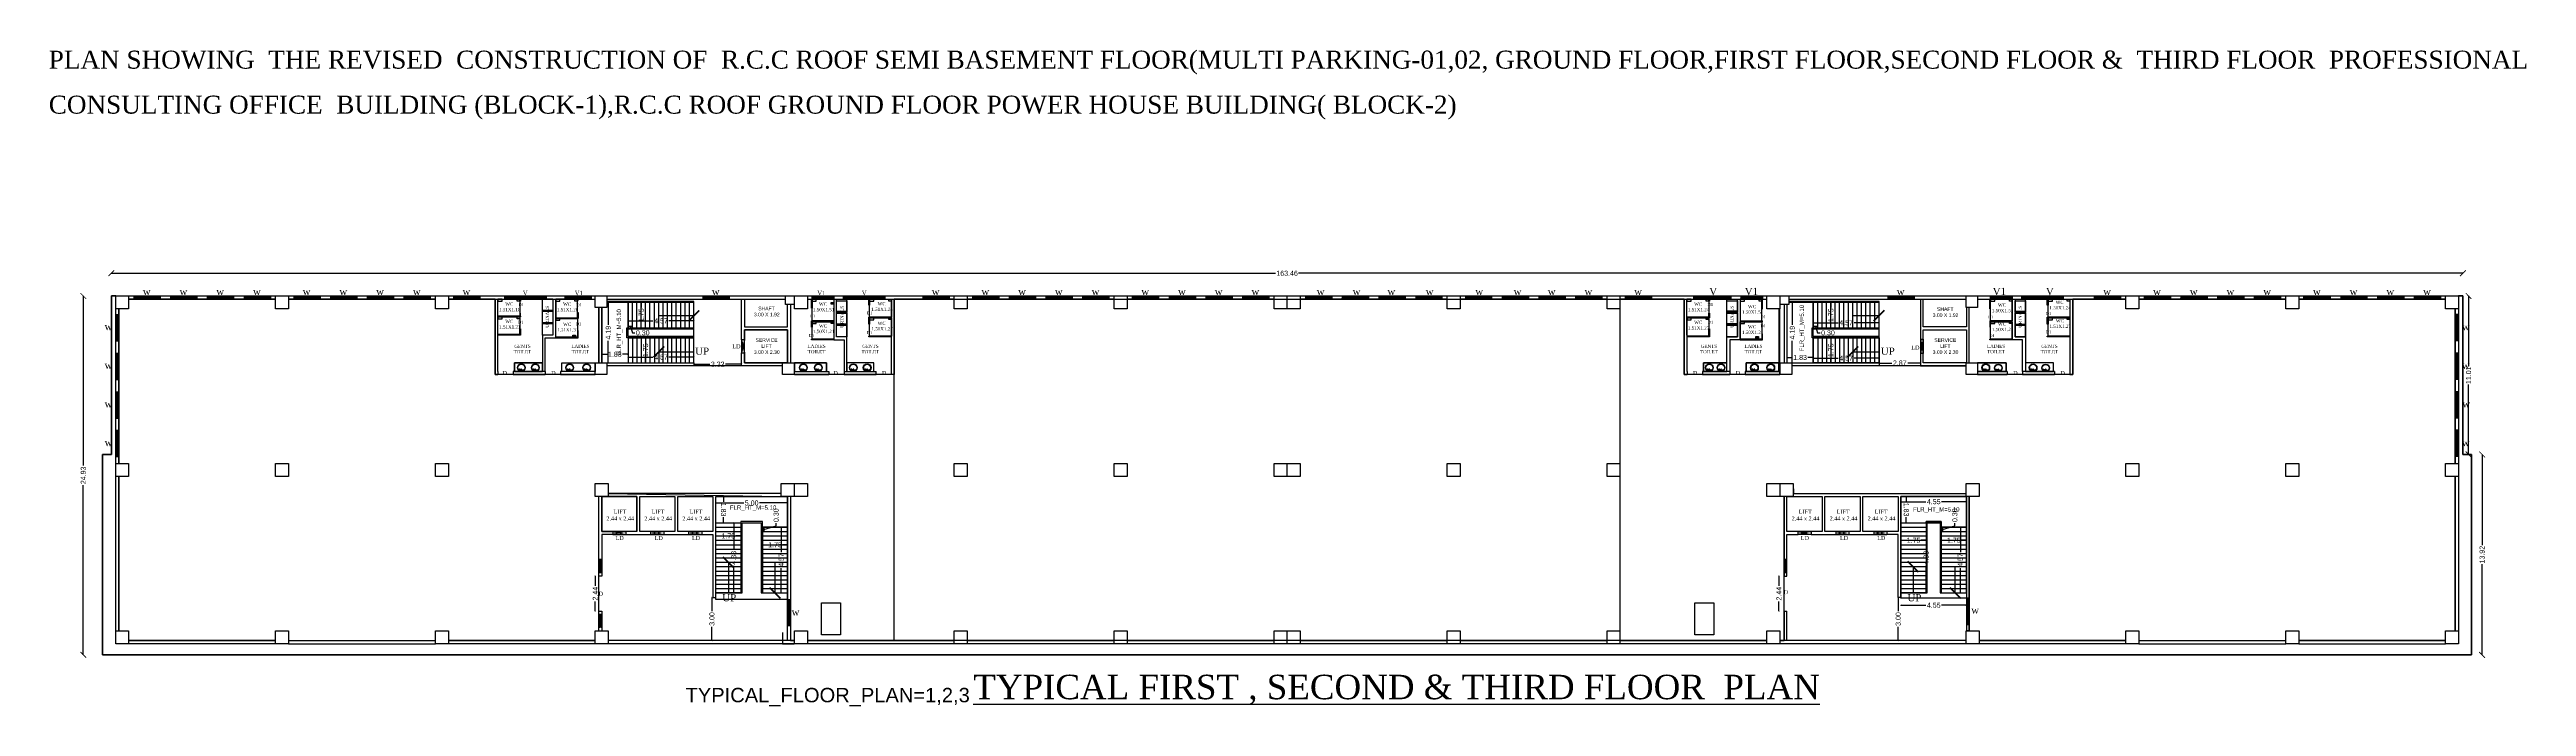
# Model space of a CAD drawing. Header units: metres. Extents: x 3229 to 14086, y -2906 to 1156.
# Drawn here: x 13636.1 to 13808.3, y -2721.6 to -2675.9 of the extents above; entities that cross this region are included whole.
import ezdxf

# ---------------------------------------------------------------- set-up
doc = ezdxf.new("R2010")
doc.units = ezdxf.units.M
doc.header["$MEASUREMENT"] = 0
for name, color, linetype in [('BLK_1_FLR_1_BATH', 1, 'Continuous'), ('BLK_1_FLR_1_BLT_UP_AREA', 18, 'Continuous'), ('BLK_1_FLR_1_CARPET_AREA', 18, 'Continuous'), ('BLK_1_FLR_1_DRINKING_WATER', 7, 'Continuous'), ('BLK_1_FLR_1_EXIT_WIDTH_DOOR', 2, 'Continuous'), ('BLK_1_FLR_1_EXIT_WIDTH_STAIR', 1, 'Continuous'), ('BLK_1_FLR_1_FIRESTAIR_1', 1, 'Continuous'), ('BLK_1_FLR_1_FIRESTAIR_1_FLIGHT_1', 7, 'Continuous'), ('BLK_1_FLR_1_FIRESTAIR_1_LANDING_1', 7, 'Continuous'), ('BLK_1_FLR_1_LIFT_1', 30, 'Continuous'), ('BLK_1_FLR_1_LIFT_2', 30, 'Continuous'), ('BLK_1_FLR_1_LIFT_3', 30, 'Continuous'), ('BLK_1_FLR_1_LIFT_4', 30, 'Continuous'), ('BLK_1_FLR_1_LIFT_5', 30, 'Continuous'), ('BLK_1_FLR_1_LIFT_6', 30, 'Continuous'), ('BLK_1_FLR_1_LIFT_7', 30, 'Continuous'), ('BLK_1_FLR_1_LIFT_8', 30, 'Continuous'), ('BLK_1_FLR_1_REGULAR_ROOM', 3, 'Continuous'), ('BLK_1_FLR_1_STAIR_1', 1, 'Continuous'), ('BLK_1_FLR_1_STAIR_1_FLIGHT_1', 7, 'Continuous'), ('BLK_1_FLR_1_STAIR_1_LANDING_1', 7, 'Continuous'), ('BLK_1_FLR_1_STAIR_2', 1, 'Continuous'), ('BLK_1_FLR_1_STAIR_2_FLIGHT_1', 7, 'Continuous'), ('BLK_1_FLR_1_STAIR_2_LANDING_1', 7, 'Continuous'), ('BLK_1_FLR_1_STAIR_3', 1, 'Continuous'), ('BLK_1_FLR_1_STAIR_3_FLIGHT_1', 7, 'Continuous'), ('BLK_1_FLR_1_STAIR_3_LANDING_1', 7, 'Continuous'), ('BLK_1_FLR_1_URINAL', 235, 'Continuous'), ('BLK_1_FLR_1_WASH', 55, 'Continuous')]:
    doc.layers.add(name, color=color, linetype=linetype)
doc.styles.add('arial', font='arial.ttf', dxfattribs={"height": 0.35})
doc.styles.add('i', font='romantic.ttf')
doc.styles.get("Standard").update_dxf_attribs({"font": 'arial.ttf'})
doc.styles.add('TIMES NEW ROMAN', font='times.ttf')
doc.dimstyles.get("Standard").update_dxf_attribs({"dimtxt": 0.3, "dimasz": 0.2, "dimexe": 0.1, "dimexo": 0.3, "dimgap": 0.09, "dimtad": 1, "dimzin": 0, "dimdsep": 46, "dimtxsty": 'Standard', "dimblk": 'ARCHTICK', "dimcen": 0.09, "dimdle": 0.1, "dimadec": 0, "dimazin": 0, "dimtfac": 1, "dimtofl": 0, "dimtmove": 2, "dimatfit": 0, "dimldrblk": 'ARCHTICK', "dimfxl": 0, "dimtolj": 1, "dimtzin": 0, "dimarcsym": 0})
doc.dimstyles.new('Standard3', dxfattribs={"dimtxt": 0.35, "dimasz": 0.1, "dimexe": 0.18, "dimexo": 0.0625, "dimgap": 0.09, "dimtad": 0, "dimzin": 0, "dimdsep": 46, "dimtxsty": 'arial', "dimblk": 'ARCHTICK', "dimcen": 0.09, "dimse1": 1, "dimse2": 1, "dimadec": 0, "dimazin": 0, "dimtfac": 1, "dimtofl": 0, "dimtmove": 1, "dimatfit": 3, "dimfxl": 0, "dimtolj": 1, "dimtzin": 0, "dimarcsym": 0})

# ---------------------------------------------------------------- blocks, each defined once
blk = doc.blocks.new('_ArchTick')
at = {"color": 0, "linetype": 'ByBlock', "const_width": 0.15}
blk.add_lwpolyline([(-0.5, -0.5), (0.5, 0.5)], dxfattribs=at)
blk = doc.blocks.new('*D9')
at = {"color": 0, "lineweight": -2}
for p, q in [((13638.46, -2693.04), (13638.46, -2704.82)), ((13638.46, -2717.97), (13638.46, -2706.19))]:
    blk.add_line(p, q, dxfattribs=at)
at = {"layer": 'DefPoints', "color": 0}
for p in [(13638.46, -2693.04), (13640.71, -2693.04), (13640.71, -2717.97)]:
    blk.add_point(p, dxfattribs=at)
at = {"color": 0, "lineweight": -2, "xscale": 0.4, "yscale": 0.4, "zscale": 0.4}
for p, rotation in [((13638.46, -2693.04), 90), ((13638.46, -2717.97), 270)]:
    blk.add_blockref('_ArchTick', p, dxfattribs=dict(at, rotation=rotation))
at = {"color": 0, "insert": (13638.46, -2705.5), "char_height": 0.35, "attachment_point": 5, "rotation": 90, "style": 'arial'}
blk.add_mtext('\\A1;24.93', dxfattribs=at)
blk = doc.blocks.new('*D10')
at = {"color": 0, "lineweight": -2}
for p, q in [((13640.41, -2691.46), (13721.34, -2691.46)), ((13803.87, -2691.46), (13722.94, -2691.46))]:
    blk.add_line(p, q, dxfattribs=at)
at = {"layer": 'DefPoints', "color": 0}
for p in [(13803.87, -2691.46), (13640.41, -2693.04), (13803.87, -2693.04)]:
    blk.add_point(p, dxfattribs=at)
at = {"color": 0, "lineweight": -2, "xscale": 0.4, "yscale": 0.4, "zscale": 0.4, "rotation": 180}
blk.add_blockref('_ArchTick', (13640.41, -2691.46), dxfattribs=at)
at = {"color": 0, "lineweight": -2, "xscale": 0.4, "yscale": 0.4, "zscale": 0.4}
blk.add_blockref('_ArchTick', (13803.87, -2691.46), dxfattribs=at)
at = {"color": 0, "insert": (13722.14, -2691.46), "char_height": 0.35, "attachment_point": 5, "style": 'arial'}
blk.add_mtext('\\A1;163.46', dxfattribs=at)
blk = doc.blocks.new('*D11')
at = {"color": 0, "lineweight": -2}
for p, q in [((13804.27, -2693.04), (13804.27, -2697.92)), ((13804.27, -2704.05), (13804.27, -2699.18))]:
    blk.add_line(p, q, dxfattribs=at)
at = {"layer": 'DefPoints', "color": 0}
for p in [(13803.87, -2693.04), (13803.87, -2704.05), (13804.27, -2704.05)]:
    blk.add_point(p, dxfattribs=at)
at = {"color": 0, "lineweight": -2, "xscale": 0.4, "yscale": 0.4, "zscale": 0.4}
for p, rotation in [((13804.27, -2693.04), 90), ((13804.27, -2704.05), 270)]:
    blk.add_blockref('_ArchTick', p, dxfattribs=dict(at, rotation=rotation))
at = {"color": 0, "insert": (13804.27, -2698.55), "char_height": 0.35, "attachment_point": 5, "rotation": 90, "style": 'arial'}
blk.add_mtext('\\A1;11.01', dxfattribs=at)
blk = doc.blocks.new('*D12')
at = {"color": 0, "lineweight": -2}
for p, q in [((13805.21, -2704.05), (13805.21, -2710.35)), ((13805.21, -2717.97), (13805.21, -2711.67))]:
    blk.add_line(p, q, dxfattribs=at)
at = {"layer": 'DefPoints', "color": 0}
for p in [(13804.48, -2704.05), (13804.48, -2717.97), (13805.21, -2717.97)]:
    blk.add_point(p, dxfattribs=at)
at = {"color": 0, "lineweight": -2, "xscale": 0.4, "yscale": 0.4, "zscale": 0.4}
for p, rotation in [((13805.21, -2704.05), 90), ((13805.21, -2717.97), 270)]:
    blk.add_blockref('_ArchTick', p, dxfattribs=dict(at, rotation=rotation))
at = {"color": 0, "insert": (13805.21, -2711.01), "char_height": 0.35, "attachment_point": 5, "rotation": 90, "style": 'arial'}
blk.add_mtext('\\A1;13.92', dxfattribs=at)
blk = doc.blocks.new('*D15')
at = {"color": 0, "lineweight": -2}
for p, q in [((13767.71, -2709.25), (13768.56, -2709)), ((13767.71, -2709.1), (13767.71, -2709.4)), ((13768.56, -2709), (13768.56, -2708.82))]:
    blk.add_line(p, q, dxfattribs=at)
at = {"layer": 'DefPoints', "color": 0}
for p in [(13767.61, -2709.1), (13767.61, -2709.4), (13767.71, -2709.4)]:
    blk.add_point(p, dxfattribs=at)
at = {"color": 0, "lineweight": -2, "xscale": 0.1, "yscale": 0.1, "zscale": 0.1}
for p, rotation in [((13767.71, -2709.1), 90), ((13767.71, -2709.4), 270)]:
    blk.add_blockref('_ArchTick', p, dxfattribs=dict(at, rotation=rotation))
at = {"color": 0, "insert": (13768.56, -2708.27), "char_height": 0.35, "attachment_point": 5, "rotation": 90, "style": 'arial'}
blk.add_mtext('\\A1;0.30', dxfattribs=at)
blk = doc.blocks.new('*D16')
at = {"color": 0, "lineweight": -2}
for p, q in [((13685.77, -2709.25), (13686.62, -2709)), ((13685.77, -2709.1), (13685.77, -2709.4)), ((13686.62, -2709), (13686.62, -2708.82))]:
    blk.add_line(p, q, dxfattribs=at)
at = {"layer": 'DefPoints', "color": 0}
for p in [(13685.67, -2709.1), (13685.67, -2709.4), (13685.77, -2709.4)]:
    blk.add_point(p, dxfattribs=at)
at = {"color": 0, "lineweight": -2, "xscale": 0.1, "yscale": 0.1, "zscale": 0.1}
for p, rotation in [((13685.77, -2709.1), 90), ((13685.77, -2709.4), 270)]:
    blk.add_blockref('_ArchTick', p, dxfattribs=dict(at, rotation=rotation))
at = {"color": 0, "insert": (13686.62, -2708.27), "char_height": 0.35, "attachment_point": 5, "rotation": 90, "style": 'arial'}
blk.add_mtext('\\A1;0.30', dxfattribs=at)
blk = doc.blocks.new('*D17')
at = {"color": 0, "lineweight": -2}
for p, q in [((13758.72, -2695.14), (13759.02, -2695.14)), ((13758.87, -2695.14), (13759.02, -2695.6)), ((13759.02, -2695.6), (13759.2, -2695.6))]:
    blk.add_line(p, q, dxfattribs=at)
at = {"layer": 'DefPoints', "color": 0}
for p in [(13758.72, -2695.94), (13759.02, -2695.14), (13759.02, -2695.94)]:
    blk.add_point(p, dxfattribs=at)
at = {"color": 0, "lineweight": -2, "xscale": 0.1, "yscale": 0.1, "zscale": 0.1}
for p, rotation in [((13758.72, -2695.14), 179.996489194572), ((13759.02, -2695.14), 359.9964891945721)]:
    blk.add_blockref('_ArchTick', p, dxfattribs=dict(at, rotation=rotation))
at = {"color": 0, "insert": (13759.74, -2695.6), "char_height": 0.35, "attachment_point": 5, "rotation": 359.9965, "style": 'arial'}
blk.add_mtext('\\A1;0.30', dxfattribs=at)
blk = doc.blocks.new('*D18')
at = {"color": 0, "lineweight": -2}
for p, q in [((13676.33, -2695.14), (13676.63, -2695.14)), ((13676.48, -2695.14), (13676.63, -2695.6)), ((13676.63, -2695.6), (13676.81, -2695.6))]:
    blk.add_line(p, q, dxfattribs=at)
at = {"layer": 'DefPoints', "color": 0}
for p in [(13676.33, -2695.94), (13676.63, -2695.14), (13676.63, -2695.94)]:
    blk.add_point(p, dxfattribs=at)
at = {"color": 0, "lineweight": -2, "xscale": 0.1, "yscale": 0.1, "zscale": 0.1}
for p, rotation in [((13676.33, -2695.14), 179.996489194572), ((13676.63, -2695.14), 359.9964891945721)]:
    blk.add_blockref('_ArchTick', p, dxfattribs=dict(at, rotation=rotation))
at = {"color": 0, "insert": (13677.35, -2695.6), "char_height": 0.35, "attachment_point": 5, "rotation": 359.9965, "style": 'arial'}
blk.add_mtext('\\A1;0.30', dxfattribs=at)
blk = doc.blocks.new('*D94')
at = {"layer": 'BLK_1_FLR_1_STAIR_1_FLIGHT_1', "color": 0, "lineweight": -2}
for p, q in [((13682.42, -2709.71), (13682.77, -2709.71)), ((13684.17, -2709.71), (13683.83, -2709.71))]:
    blk.add_line(p, q, dxfattribs=at)
at = {"layer": 'DefPoints', "color": 0}
for p in [(13682.42, -2709.71), (13682.42, -2709.71), (13684.17, -2709.71)]:
    blk.add_point(p, dxfattribs=at)
at = {"layer": 'BLK_1_FLR_1_STAIR_1_FLIGHT_1', "color": 0, "lineweight": -2, "xscale": 0.1, "yscale": 0.1, "zscale": 0.1, "rotation": 180}
blk.add_blockref('_ArchTick', (13682.42, -2709.71), dxfattribs=at)
at = {"layer": 'BLK_1_FLR_1_STAIR_1_FLIGHT_1', "color": 0, "lineweight": -2, "xscale": 0.1, "yscale": 0.1, "zscale": 0.1}
blk.add_blockref('_ArchTick', (13684.17, -2709.71), dxfattribs=at)
at = {"layer": 'BLK_1_FLR_1_STAIR_1_FLIGHT_1', "color": 0, "insert": (13683.3, -2709.71), "char_height": 0.35, "attachment_point": 5, "style": 'arial'}
blk.add_mtext('\\A1;1.75', dxfattribs=at)
blk = doc.blocks.new('*D95')
at = {"layer": 'BLK_1_FLR_1_STAIR_1_FLIGHT_1', "color": 0, "lineweight": -2}
for p, q in [((13685.67, -2710.32), (13686.02, -2710.32)), ((13687.42, -2710.32), (13687.07, -2710.32))]:
    blk.add_line(p, q, dxfattribs=at)
at = {"layer": 'DefPoints', "color": 0}
for p in [(13685.67, -2710.32), (13685.67, -2710.32), (13687.42, -2710.32)]:
    blk.add_point(p, dxfattribs=at)
at = {"layer": 'BLK_1_FLR_1_STAIR_1_FLIGHT_1', "color": 0, "lineweight": -2, "xscale": 0.1, "yscale": 0.1, "zscale": 0.1, "rotation": 180}
blk.add_blockref('_ArchTick', (13685.67, -2710.32), dxfattribs=at)
at = {"layer": 'BLK_1_FLR_1_STAIR_1_FLIGHT_1', "color": 0, "lineweight": -2, "xscale": 0.1, "yscale": 0.1, "zscale": 0.1}
blk.add_blockref('_ArchTick', (13687.42, -2710.32), dxfattribs=at)
at = {"layer": 'BLK_1_FLR_1_STAIR_1_FLIGHT_1', "color": 0, "insert": (13686.55, -2710.32), "char_height": 0.35, "attachment_point": 5, "style": 'arial'}
blk.add_mtext('\\A1;1.75', dxfattribs=at)
blk = doc.blocks.new('*D96')
at = {"layer": 'BLK_1_FLR_1_STAIR_1_FLIGHT_1', "color": 0, "lineweight": -2}
for p, q in [((13686.98, -2709.1), (13686.98, -2710.83)), ((13686.98, -2713.67), (13686.98, -2711.94))]:
    blk.add_line(p, q, dxfattribs=at)
at = {"layer": 'DefPoints', "color": 0}
for p in [(13687.42, -2709.1), (13686.98, -2713.67), (13687.42, -2713.67)]:
    blk.add_point(p, dxfattribs=at)
at = {"layer": 'BLK_1_FLR_1_STAIR_1_FLIGHT_1', "color": 0, "lineweight": -2, "xscale": 0.1, "yscale": 0.1, "zscale": 0.1}
for p, rotation in [((13686.98, -2709.1), 90), ((13686.98, -2713.67), 270)]:
    blk.add_blockref('_ArchTick', p, dxfattribs=dict(at, rotation=rotation))
at = {"layer": 'BLK_1_FLR_1_STAIR_1_FLIGHT_1', "color": 0, "insert": (13686.98, -2711.38), "char_height": 0.35, "attachment_point": 5, "rotation": 90, "style": 'arial'}
blk.add_mtext('\\A1;4.57', dxfattribs=at)
blk = doc.blocks.new('*D97')
at = {"layer": 'BLK_1_FLR_1_STAIR_1_FLIGHT_1', "color": 0, "lineweight": -2}
for p, q in [((13683.67, -2708.79), (13683.67, -2710.68)), ((13683.67, -2713.67), (13683.67, -2711.78))]:
    blk.add_line(p, q, dxfattribs=at)
at = {"layer": 'DefPoints', "color": 0}
for p in [(13684.17, -2708.79), (13683.67, -2713.67), (13684.17, -2713.67)]:
    blk.add_point(p, dxfattribs=at)
at = {"layer": 'BLK_1_FLR_1_STAIR_1_FLIGHT_1', "color": 0, "lineweight": -2, "xscale": 0.1, "yscale": 0.1, "zscale": 0.1}
for p, rotation in [((13683.67, -2708.79), 90), ((13683.67, -2713.67), 270)]:
    blk.add_blockref('_ArchTick', p, dxfattribs=dict(at, rotation=rotation))
at = {"layer": 'BLK_1_FLR_1_STAIR_1_FLIGHT_1', "color": 0, "insert": (13683.67, -2711.23), "char_height": 0.35, "attachment_point": 5, "rotation": 90, "style": 'arial'}
blk.add_mtext('\\A1;4.88', dxfattribs=at)
blk = doc.blocks.new('*D98')
at = {"layer": 'BLK_1_FLR_1_STAIR_2_FLIGHT_1', "color": 0, "lineweight": -2}
for p, q in [((13677.24, -2693.5), (13677.24, -2693.84)), ((13677.24, -2695.25), (13677.24, -2694.9))]:
    blk.add_line(p, q, dxfattribs=at)
at = {"layer": 'DefPoints', "color": 0}
for p in [(13677.24, -2693.5), (13677.24, -2695.25), (13677.24, -2695.25)]:
    blk.add_point(p, dxfattribs=at)
at = {"layer": 'BLK_1_FLR_1_STAIR_2_FLIGHT_1', "color": 0, "lineweight": -2, "xscale": 0.1, "yscale": 0.1, "zscale": 0.1}
for p, rotation in [((13677.24, -2693.5), 90), ((13677.24, -2695.25), 270)]:
    blk.add_blockref('_ArchTick', p, dxfattribs=dict(at, rotation=rotation))
at = {"layer": 'BLK_1_FLR_1_STAIR_2_FLIGHT_1', "color": 0, "insert": (13677.24, -2694.37), "char_height": 0.35, "attachment_point": 5, "rotation": 90, "style": 'arial'}
blk.add_mtext('\\A1;1.75', dxfattribs=at)
blk = doc.blocks.new('*D99')
at = {"layer": 'BLK_1_FLR_1_STAIR_2_FLIGHT_1', "color": 0, "lineweight": -2}
for p, q in [((13677.55, -2695.94), (13677.55, -2696.29)), ((13677.55, -2697.69), (13677.55, -2697.34))]:
    blk.add_line(p, q, dxfattribs=at)
at = {"layer": 'DefPoints', "color": 0}
for p in [(13677.55, -2695.94), (13677.55, -2697.69), (13677.55, -2697.69)]:
    blk.add_point(p, dxfattribs=at)
at = {"layer": 'BLK_1_FLR_1_STAIR_2_FLIGHT_1', "color": 0, "lineweight": -2, "xscale": 0.1, "yscale": 0.1, "zscale": 0.1}
for p, rotation in [((13677.55, -2695.94), 89.99648919452545), ((13677.55, -2697.69), 269.9964891945255)]:
    blk.add_blockref('_ArchTick', p, dxfattribs=dict(at, rotation=rotation))
at = {"layer": 'BLK_1_FLR_1_STAIR_2_FLIGHT_1', "color": 0, "insert": (13677.55, -2696.81), "char_height": 0.35, "attachment_point": 5, "rotation": 89.9965, "style": 'arial'}
blk.add_mtext('\\A1;1.75', dxfattribs=at)
blk = doc.blocks.new('*D100')
at = {"layer": 'BLK_1_FLR_1_STAIR_2_FLIGHT_1', "color": 0, "lineweight": -2}
for p, q in [((13676.33, -2697.29), (13678.06, -2697.29)), ((13680.9, -2697.29), (13679.17, -2697.29))]:
    blk.add_line(p, q, dxfattribs=at)
at = {"layer": 'DefPoints', "color": 0}
for p in [(13676.33, -2697.69), (13680.9, -2697.29), (13680.9, -2697.69)]:
    blk.add_point(p, dxfattribs=at)
at = {"layer": 'BLK_1_FLR_1_STAIR_2_FLIGHT_1', "color": 0, "lineweight": -2, "xscale": 0.1, "yscale": 0.1, "zscale": 0.1, "rotation": 180}
blk.add_blockref('_ArchTick', (13676.33, -2697.29), dxfattribs=at)
at = {"layer": 'BLK_1_FLR_1_STAIR_2_FLIGHT_1', "color": 0, "lineweight": -2, "xscale": 0.1, "yscale": 0.1, "zscale": 0.1}
blk.add_blockref('_ArchTick', (13680.9, -2697.29), dxfattribs=at)
at = {"layer": 'BLK_1_FLR_1_STAIR_2_FLIGHT_1', "color": 0, "insert": (13678.62, -2697.29), "char_height": 0.35, "attachment_point": 5, "style": 'arial'}
blk.add_mtext('\\A1;4.57', dxfattribs=at)
blk = doc.blocks.new('*D101')
at = {"layer": 'BLK_1_FLR_1_STAIR_2_FLIGHT_1', "color": 0, "lineweight": -2}
for p, q in [((13676.33, -2694.77), (13678.06, -2694.77)), ((13680.9, -2694.77), (13679.17, -2694.77))]:
    blk.add_line(p, q, dxfattribs=at)
at = {"layer": 'DefPoints', "color": 0}
for p in [(13676.33, -2694.77), (13676.33, -2695.25), (13680.9, -2695.25)]:
    blk.add_point(p, dxfattribs=at)
at = {"layer": 'BLK_1_FLR_1_STAIR_2_FLIGHT_1', "color": 0, "lineweight": -2, "xscale": 0.1, "yscale": 0.1, "zscale": 0.1, "rotation": 180}
blk.add_blockref('_ArchTick', (13676.33, -2694.77), dxfattribs=at)
at = {"layer": 'BLK_1_FLR_1_STAIR_2_FLIGHT_1', "color": 0, "lineweight": -2, "xscale": 0.1, "yscale": 0.1, "zscale": 0.1}
blk.add_blockref('_ArchTick', (13680.9, -2694.77), dxfattribs=at)
at = {"layer": 'BLK_1_FLR_1_STAIR_2_FLIGHT_1', "color": 0, "insert": (13678.62, -2694.77), "char_height": 0.35, "attachment_point": 5, "style": 'arial'}
blk.add_mtext('\\A1;4.57', dxfattribs=at)
blk = doc.blocks.new('*D102')
at = {"layer": 'BLK_1_FLR_1_STAIR_3_FLIGHT_1', "color": 0, "lineweight": -2}
for p, q in [((13764.81, -2710.01), (13765.16, -2710.01)), ((13766.56, -2710.01), (13766.22, -2710.01))]:
    blk.add_line(p, q, dxfattribs=at)
at = {"layer": 'DefPoints', "color": 0}
for p in [(13764.81, -2710.01), (13764.81, -2710.01), (13766.56, -2710.01)]:
    blk.add_point(p, dxfattribs=at)
at = {"layer": 'BLK_1_FLR_1_STAIR_3_FLIGHT_1', "color": 0, "lineweight": -2, "xscale": 0.1, "yscale": 0.1, "zscale": 0.1, "rotation": 180}
blk.add_blockref('_ArchTick', (13764.81, -2710.01), dxfattribs=at)
at = {"layer": 'BLK_1_FLR_1_STAIR_3_FLIGHT_1', "color": 0, "lineweight": -2, "xscale": 0.1, "yscale": 0.1, "zscale": 0.1}
blk.add_blockref('_ArchTick', (13766.56, -2710.01), dxfattribs=at)
at = {"layer": 'BLK_1_FLR_1_STAIR_3_FLIGHT_1', "color": 0, "insert": (13765.69, -2710.01), "char_height": 0.35, "attachment_point": 5, "style": 'arial'}
blk.add_mtext('\\A1;1.75', dxfattribs=at)
blk = doc.blocks.new('*D103')
at = {"layer": 'BLK_1_FLR_1_STAIR_3_FLIGHT_1', "color": 0, "lineweight": -2}
for p, q in [((13767.61, -2710.01), (13767.96, -2710.01)), ((13769.36, -2710.01), (13769.01, -2710.01))]:
    blk.add_line(p, q, dxfattribs=at)
at = {"layer": 'DefPoints', "color": 0}
for p in [(13767.61, -2710.01), (13767.61, -2710.01), (13769.36, -2710.01)]:
    blk.add_point(p, dxfattribs=at)
at = {"layer": 'BLK_1_FLR_1_STAIR_3_FLIGHT_1', "color": 0, "lineweight": -2, "xscale": 0.1, "yscale": 0.1, "zscale": 0.1}
for p, rotation in [((13767.61, -2710.01), 180.0000000076066), ((13769.36, -2710.01), 7.606795200000002e-09)]:
    blk.add_blockref('_ArchTick', p, dxfattribs=dict(at, rotation=rotation))
at = {"layer": 'BLK_1_FLR_1_STAIR_3_FLIGHT_1', "color": 0, "insert": (13768.49, -2710.01), "char_height": 0.35, "attachment_point": 5, "rotation": 0, "style": 'arial'}
blk.add_mtext('\\A1;1.75', dxfattribs=at)
blk = doc.blocks.new('*D104')
at = {"layer": 'BLK_1_FLR_1_STAIR_3_FLIGHT_1', "color": 0, "lineweight": -2}
for p, q in [((13768.94, -2709.1), (13768.94, -2710.83)), ((13768.94, -2713.67), (13768.94, -2711.94))]:
    blk.add_line(p, q, dxfattribs=at)
at = {"layer": 'DefPoints', "color": 0}
for p in [(13769.36, -2709.1), (13768.94, -2713.67), (13769.36, -2713.67)]:
    blk.add_point(p, dxfattribs=at)
at = {"layer": 'BLK_1_FLR_1_STAIR_3_FLIGHT_1', "color": 0, "lineweight": -2, "xscale": 0.1, "yscale": 0.1, "zscale": 0.1}
for p, rotation in [((13768.94, -2709.1), 90), ((13768.94, -2713.67), 270)]:
    blk.add_blockref('_ArchTick', p, dxfattribs=dict(at, rotation=rotation))
at = {"layer": 'BLK_1_FLR_1_STAIR_3_FLIGHT_1', "color": 0, "insert": (13768.94, -2711.38), "char_height": 0.35, "attachment_point": 5, "rotation": 90, "style": 'arial'}
blk.add_mtext('\\A1;4.57', dxfattribs=at)
blk = doc.blocks.new('*D105')
at = {"layer": 'BLK_1_FLR_1_STAIR_3_FLIGHT_1', "color": 0, "lineweight": -2}
for p, q in [((13766.56, -2708.79), (13766.56, -2710.68)), ((13766.56, -2713.67), (13766.56, -2711.78))]:
    blk.add_line(p, q, dxfattribs=at)
at = {"layer": 'DefPoints', "color": 0}
for p in [(13766.56, -2708.79), (13766.56, -2713.67), (13766.56, -2713.67)]:
    blk.add_point(p, dxfattribs=at)
at = {"layer": 'BLK_1_FLR_1_STAIR_3_FLIGHT_1', "color": 0, "lineweight": -2, "xscale": 0.1, "yscale": 0.1, "zscale": 0.1}
for p, rotation in [((13766.56, -2708.79), 90), ((13766.56, -2713.67), 270)]:
    blk.add_blockref('_ArchTick', p, dxfattribs=dict(at, rotation=rotation))
at = {"layer": 'BLK_1_FLR_1_STAIR_3_FLIGHT_1', "color": 0, "insert": (13766.56, -2711.23), "char_height": 0.35, "attachment_point": 5, "rotation": 90, "style": 'arial'}
blk.add_mtext('\\A1;4.88', dxfattribs=at)
blk = doc.blocks.new('*D106')
at = {"layer": 'BLK_1_FLR_1_FIRESTAIR_1_FLIGHT_1', "color": 0, "lineweight": -2}
for p, q in [((13759.94, -2695.94), (13759.94, -2696.29)), ((13759.94, -2697.69), (13759.94, -2697.34))]:
    blk.add_line(p, q, dxfattribs=at)
at = {"layer": 'DefPoints', "color": 0}
for p in [(13759.94, -2695.94), (13759.94, -2695.94), (13759.94, -2697.69)]:
    blk.add_point(p, dxfattribs=at)
at = {"layer": 'BLK_1_FLR_1_FIRESTAIR_1_FLIGHT_1', "color": 0, "lineweight": -2, "xscale": 0.1, "yscale": 0.1, "zscale": 0.1}
for p, rotation in [((13759.94, -2695.94), 89.99648919452545), ((13759.94, -2697.69), 269.9964891945255)]:
    blk.add_blockref('_ArchTick', p, dxfattribs=dict(at, rotation=rotation))
at = {"layer": 'BLK_1_FLR_1_FIRESTAIR_1_FLIGHT_1', "color": 0, "insert": (13759.94, -2696.81), "char_height": 0.35, "attachment_point": 5, "rotation": 89.9965, "style": 'arial'}
blk.add_mtext('\\A1;1.75', dxfattribs=at)
blk = doc.blocks.new('*D107')
at = {"layer": 'BLK_1_FLR_1_FIRESTAIR_1_FLIGHT_1', "color": 0, "lineweight": -2}
for p, q in [((13759.94, -2693.5), (13759.94, -2693.84)), ((13759.94, -2695.25), (13759.94, -2694.9))]:
    blk.add_line(p, q, dxfattribs=at)
at = {"layer": 'DefPoints', "color": 0}
for p in [(13759.94, -2693.5), (13759.94, -2693.5), (13759.94, -2695.25)]:
    blk.add_point(p, dxfattribs=at)
at = {"layer": 'BLK_1_FLR_1_FIRESTAIR_1_FLIGHT_1', "color": 0, "lineweight": -2, "xscale": 0.1, "yscale": 0.1, "zscale": 0.1}
for p, rotation in [((13759.94, -2693.5), 90), ((13759.94, -2695.25), 270)]:
    blk.add_blockref('_ArchTick', p, dxfattribs=dict(at, rotation=rotation))
at = {"layer": 'BLK_1_FLR_1_FIRESTAIR_1_FLIGHT_1', "color": 0, "insert": (13759.94, -2694.37), "char_height": 0.35, "attachment_point": 5, "rotation": 90, "style": 'arial'}
blk.add_mtext('\\A1;1.75', dxfattribs=at)
blk = doc.blocks.new('*D108')
at = {"layer": 'BLK_1_FLR_1_FIRESTAIR_1_FLIGHT_1', "color": 0, "lineweight": -2}
for p, q in [((13758.72, -2694.9), (13760.45, -2694.9)), ((13763.29, -2694.9), (13761.55, -2694.9))]:
    blk.add_line(p, q, dxfattribs=at)
at = {"layer": 'DefPoints', "color": 0}
for p in [(13758.72, -2695.25), (13763.29, -2694.9), (13763.29, -2695.25)]:
    blk.add_point(p, dxfattribs=at)
at = {"layer": 'BLK_1_FLR_1_FIRESTAIR_1_FLIGHT_1', "color": 0, "lineweight": -2, "xscale": 0.1, "yscale": 0.1, "zscale": 0.1, "rotation": 180}
blk.add_blockref('_ArchTick', (13758.72, -2694.9), dxfattribs=at)
at = {"layer": 'BLK_1_FLR_1_FIRESTAIR_1_FLIGHT_1', "color": 0, "lineweight": -2, "xscale": 0.1, "yscale": 0.1, "zscale": 0.1}
blk.add_blockref('_ArchTick', (13763.29, -2694.9), dxfattribs=at)
at = {"layer": 'BLK_1_FLR_1_FIRESTAIR_1_FLIGHT_1', "color": 0, "insert": (13761, -2694.9), "char_height": 0.35, "attachment_point": 5, "style": 'arial'}
blk.add_mtext('\\A1;4.57', dxfattribs=at)
blk = doc.blocks.new('*D109')
at = {"layer": 'BLK_1_FLR_1_FIRESTAIR_1_FLIGHT_1', "color": 0, "lineweight": -2}
for p, q in [((13758.72, -2697.37), (13760.45, -2697.37)), ((13763.29, -2697.37), (13761.55, -2697.37))]:
    blk.add_line(p, q, dxfattribs=at)
at = {"layer": 'DefPoints', "color": 0}
for p in [(13758.72, -2697.37), (13758.72, -2697.69), (13763.29, -2697.69)]:
    blk.add_point(p, dxfattribs=at)
at = {"layer": 'BLK_1_FLR_1_FIRESTAIR_1_FLIGHT_1', "color": 0, "lineweight": -2, "xscale": 0.1, "yscale": 0.1, "zscale": 0.1, "rotation": 180}
blk.add_blockref('_ArchTick', (13758.72, -2697.37), dxfattribs=at)
at = {"layer": 'BLK_1_FLR_1_FIRESTAIR_1_FLIGHT_1', "color": 0, "lineweight": -2, "xscale": 0.1, "yscale": 0.1, "zscale": 0.1}
blk.add_blockref('_ArchTick', (13763.29, -2697.37), dxfattribs=at)
at = {"layer": 'BLK_1_FLR_1_FIRESTAIR_1_FLIGHT_1', "color": 0, "insert": (13761, -2697.37), "char_height": 0.35, "attachment_point": 5, "style": 'arial'}
blk.add_mtext('\\A1;4.57', dxfattribs=at)
blk = doc.blocks.new('*D129')
at = {"layer": 'BLK_1_FLR_1_STAIR_1_LANDING_1', "color": 0, "lineweight": -2}
for p, q in [((13682.42, -2707.42), (13684.38, -2707.42)), ((13687.42, -2707.42), (13685.47, -2707.42))]:
    blk.add_line(p, q, dxfattribs=at)
at = {"layer": 'DefPoints', "color": 0}
for p in [(13682.42, -2706.96), (13687.42, -2706.96), (13687.42, -2707.42)]:
    blk.add_point(p, dxfattribs=at)
at = {"layer": 'BLK_1_FLR_1_STAIR_1_LANDING_1', "color": 0, "lineweight": -2, "xscale": 0.1, "yscale": 0.1, "zscale": 0.1, "rotation": 180}
blk.add_blockref('_ArchTick', (13682.42, -2707.42), dxfattribs=at)
at = {"layer": 'BLK_1_FLR_1_STAIR_1_LANDING_1', "color": 0, "lineweight": -2, "xscale": 0.1, "yscale": 0.1, "zscale": 0.1}
blk.add_blockref('_ArchTick', (13687.42, -2707.42), dxfattribs=at)
at = {"layer": 'BLK_1_FLR_1_STAIR_1_LANDING_1', "color": 0, "insert": (13684.92, -2707.42), "char_height": 0.35, "attachment_point": 5, "style": 'arial'}
blk.add_mtext('\\A1;5.00', dxfattribs=at)
blk = doc.blocks.new('*D130')
at = {"layer": 'BLK_1_FLR_1_STAIR_1_LANDING_1', "color": 0, "lineweight": -2}
for p, q in [((13682.96, -2706.96), (13682.96, -2707.35)), ((13682.96, -2708.79), (13682.96, -2708.4))]:
    blk.add_line(p, q, dxfattribs=at)
at = {"layer": 'DefPoints', "color": 0}
for p in [(13682.42, -2706.96), (13682.96, -2706.96), (13682.42, -2708.79)]:
    blk.add_point(p, dxfattribs=at)
at = {"layer": 'BLK_1_FLR_1_STAIR_1_LANDING_1', "color": 0, "lineweight": -2, "xscale": 0.1, "yscale": 0.1, "zscale": 0.1}
for p, rotation in [((13682.96, -2706.96), 90.05057263460154), ((13682.96, -2708.79), 270.0505726346015)]:
    blk.add_blockref('_ArchTick', p, dxfattribs=dict(at, rotation=rotation))
at = {"layer": 'BLK_1_FLR_1_STAIR_1_LANDING_1', "color": 0, "insert": (13682.96, -2707.88), "char_height": 0.35, "attachment_point": 5, "rotation": 270.0506, "style": 'arial'}
blk.add_mtext('\\A1;1.83', dxfattribs=at)
blk = doc.blocks.new('*D131')
at = {"layer": 'BLK_1_FLR_1_STAIR_2_LANDING_1', "color": 0, "lineweight": -2}
for p, q in [((13674.95, -2693.5), (13674.95, -2695.04)), ((13674.95, -2697.69), (13674.95, -2696.15))]:
    blk.add_line(p, q, dxfattribs=at)
at = {"layer": 'DefPoints', "color": 0}
for p in [(13674.95, -2693.5), (13676.33, -2693.5), (13676.33, -2697.69)]:
    blk.add_point(p, dxfattribs=at)
at = {"layer": 'BLK_1_FLR_1_STAIR_2_LANDING_1', "color": 0, "lineweight": -2, "xscale": 0.1, "yscale": 0.1, "zscale": 0.1}
for p, rotation in [((13674.95, -2693.5), 89.99853131711754), ((13674.95, -2697.69), 269.9985313171175)]:
    blk.add_blockref('_ArchTick', p, dxfattribs=dict(at, rotation=rotation))
at = {"layer": 'BLK_1_FLR_1_STAIR_2_LANDING_1', "color": 0, "insert": (13674.95, -2695.59), "char_height": 0.35, "attachment_point": 5, "rotation": 89.9985, "style": 'arial'}
blk.add_mtext('\\A1;4.19', dxfattribs=at)
blk = doc.blocks.new('*D132')
at = {"layer": 'BLK_1_FLR_1_STAIR_2_LANDING_1', "color": 0, "lineweight": -2}
for p, q in [((13674.5, -2697.09), (13674.89, -2697.09)), ((13676.33, -2697.09), (13675.94, -2697.09))]:
    blk.add_line(p, q, dxfattribs=at)
at = {"layer": 'DefPoints', "color": 0}
for p in [(13674.5, -2697.69), (13676.33, -2697.09), (13676.33, -2697.69)]:
    blk.add_point(p, dxfattribs=at)
at = {"layer": 'BLK_1_FLR_1_STAIR_2_LANDING_1', "color": 0, "lineweight": -2, "xscale": 0.1, "yscale": 0.1, "zscale": 0.1}
for p, rotation in [((13674.5, -2697.09), 179.9971571409124), ((13676.33, -2697.09), 359.9971571409124)]:
    blk.add_blockref('_ArchTick', p, dxfattribs=dict(at, rotation=rotation))
at = {"layer": 'BLK_1_FLR_1_STAIR_2_LANDING_1', "color": 0, "insert": (13675.41, -2697.09), "char_height": 0.35, "attachment_point": 5, "rotation": 359.9972, "style": 'arial'}
blk.add_mtext('\\A1;1.83', dxfattribs=at)
blk = doc.blocks.new('*D133')
at = {"layer": 'BLK_1_FLR_1_STAIR_3_LANDING_1', "color": 0, "lineweight": -2}
for p, q in [((13765.18, -2706.96), (13765.18, -2707.35)), ((13765.18, -2708.79), (13765.18, -2708.4))]:
    blk.add_line(p, q, dxfattribs=at)
at = {"layer": 'DefPoints', "color": 0}
for p in [(13764.81, -2706.96), (13764.81, -2708.79), (13765.18, -2708.79)]:
    blk.add_point(p, dxfattribs=at)
at = {"layer": 'BLK_1_FLR_1_STAIR_3_LANDING_1', "color": 0, "lineweight": -2, "xscale": 0.1, "yscale": 0.1, "zscale": 0.1}
for p, rotation in [((13765.18, -2706.96), 90.0505726346208), ((13765.18, -2708.79), 270.0505726346208)]:
    blk.add_blockref('_ArchTick', p, dxfattribs=dict(at, rotation=rotation))
at = {"layer": 'BLK_1_FLR_1_STAIR_3_LANDING_1', "color": 0, "insert": (13765.18, -2707.88), "char_height": 0.35, "attachment_point": 5, "rotation": 270.0506, "style": 'arial'}
blk.add_mtext('\\A1;1.83', dxfattribs=at)
blk = doc.blocks.new('*D134')
at = {"layer": 'BLK_1_FLR_1_STAIR_3_LANDING_1', "color": 0, "lineweight": -2}
for p, q in [((13764.81, -2707.33), (13766.53, -2707.33)), ((13769.36, -2707.33), (13767.64, -2707.33))]:
    blk.add_line(p, q, dxfattribs=at)
at = {"layer": 'DefPoints', "color": 0}
for p in [(13764.81, -2706.96), (13769.36, -2706.96), (13769.36, -2707.33)]:
    blk.add_point(p, dxfattribs=at)
at = {"layer": 'BLK_1_FLR_1_STAIR_3_LANDING_1', "color": 0, "lineweight": -2, "xscale": 0.1, "yscale": 0.1, "zscale": 0.1, "rotation": 180}
blk.add_blockref('_ArchTick', (13764.81, -2707.33), dxfattribs=at)
at = {"layer": 'BLK_1_FLR_1_STAIR_3_LANDING_1', "color": 0, "lineweight": -2, "xscale": 0.1, "yscale": 0.1, "zscale": 0.1}
blk.add_blockref('_ArchTick', (13769.36, -2707.33), dxfattribs=at)
at = {"layer": 'BLK_1_FLR_1_STAIR_3_LANDING_1', "color": 0, "insert": (13767.09, -2707.33), "char_height": 0.35, "attachment_point": 5, "style": 'arial'}
blk.add_mtext('\\A1;4.55', dxfattribs=at)
blk = doc.blocks.new('*D135')
at = {"layer": 'BLK_1_FLR_1_FIRESTAIR_1_LANDING_1', "color": 0, "lineweight": -2}
for p, q in [((13756.89, -2697.31), (13757.28, -2697.31)), ((13758.72, -2697.31), (13758.33, -2697.31))]:
    blk.add_line(p, q, dxfattribs=at)
at = {"layer": 'DefPoints', "color": 0}
for p in [(13756.89, -2697.31), (13756.89, -2697.69), (13758.72, -2697.69)]:
    blk.add_point(p, dxfattribs=at)
at = {"layer": 'BLK_1_FLR_1_FIRESTAIR_1_LANDING_1', "color": 0, "lineweight": -2, "xscale": 0.1, "yscale": 0.1, "zscale": 0.1}
for p, rotation in [((13756.89, -2697.31), 180.0016615657694), ((13758.72, -2697.31), 0.001661565769373)]:
    blk.add_blockref('_ArchTick', p, dxfattribs=dict(at, rotation=rotation))
at = {"layer": 'BLK_1_FLR_1_FIRESTAIR_1_LANDING_1', "color": 0, "insert": (13757.8, -2697.31), "char_height": 0.35, "attachment_point": 5, "rotation": 0.0017, "style": 'arial'}
blk.add_mtext('\\A1;1.83', dxfattribs=at)
blk = doc.blocks.new('*D136')
at = {"layer": 'BLK_1_FLR_1_FIRESTAIR_1_LANDING_1', "color": 0, "lineweight": -2}
for p, q in [((13757.26, -2693.5), (13757.26, -2695.04)), ((13757.26, -2697.69), (13757.26, -2696.15))]:
    blk.add_line(p, q, dxfattribs=at)
at = {"layer": 'DefPoints', "color": 0}
for p in [(13757.26, -2693.5), (13758.72, -2693.5), (13758.72, -2697.69)]:
    blk.add_point(p, dxfattribs=at)
at = {"layer": 'BLK_1_FLR_1_FIRESTAIR_1_LANDING_1', "color": 0, "lineweight": -2, "xscale": 0.1, "yscale": 0.1, "zscale": 0.1}
for p, rotation in [((13757.26, -2693.5), 89.99853146221523), ((13757.26, -2697.69), 269.9985314622152)]:
    blk.add_blockref('_ArchTick', p, dxfattribs=dict(at, rotation=rotation))
at = {"layer": 'BLK_1_FLR_1_FIRESTAIR_1_LANDING_1', "color": 0, "insert": (13757.26, -2695.59), "char_height": 0.35, "attachment_point": 5, "rotation": 89.9985, "style": 'arial'}
blk.add_mtext('\\A1;4.19', dxfattribs=at)
blk = doc.blocks.new('*D141')
at = {"layer": 'BLK_1_FLR_1_EXIT_WIDTH_DOOR', "color": 0, "lineweight": -2}
for p, q in [((13674.05, -2712.49), (13674.05, -2713.17)), ((13674.05, -2714.94), (13674.05, -2714.26))]:
    blk.add_line(p, q, dxfattribs=at)
at = {"layer": 'DefPoints', "color": 0}
for p in [(13674.3, -2712.49), (13674.05, -2714.94), (13674.3, -2714.94)]:
    blk.add_point(p, dxfattribs=at)
at = {"layer": 'BLK_1_FLR_1_EXIT_WIDTH_DOOR', "color": 0, "lineweight": -2, "xscale": 0.1, "yscale": 0.1, "zscale": 0.1}
for p, rotation in [((13674.05, -2712.49), 90), ((13674.05, -2714.94), 270)]:
    blk.add_blockref('_ArchTick', p, dxfattribs=dict(at, rotation=rotation))
at = {"layer": 'BLK_1_FLR_1_EXIT_WIDTH_DOOR', "color": 0, "insert": (13674.05, -2713.72), "char_height": 0.35, "attachment_point": 5, "rotation": 90, "style": 'arial'}
blk.add_mtext('\\A1;2.44', dxfattribs=at)
blk = doc.blocks.new('*D142')
at = {"layer": 'BLK_1_FLR_1_EXIT_WIDTH_DOOR', "color": 0, "lineweight": -2}
for p, q in [((13756.33, -2712.49), (13756.33, -2713.17)), ((13756.33, -2714.94), (13756.33, -2714.26))]:
    blk.add_line(p, q, dxfattribs=at)
at = {"layer": 'DefPoints', "color": 0}
for p in [(13756.33, -2712.49), (13756.69, -2712.49), (13756.69, -2714.94)]:
    blk.add_point(p, dxfattribs=at)
at = {"layer": 'BLK_1_FLR_1_EXIT_WIDTH_DOOR', "color": 0, "lineweight": -2, "xscale": 0.1, "yscale": 0.1, "zscale": 0.1}
for p, rotation in [((13756.33, -2712.49), 90), ((13756.33, -2714.94), 270)]:
    blk.add_blockref('_ArchTick', p, dxfattribs=dict(at, rotation=rotation))
at = {"layer": 'BLK_1_FLR_1_EXIT_WIDTH_DOOR', "color": 0, "insert": (13756.33, -2713.72), "char_height": 0.35, "attachment_point": 5, "rotation": 90, "style": 'arial'}
blk.add_mtext('\\A1;2.44', dxfattribs=at)
blk = doc.blocks.new('*D144')
at = {"layer": 'BLK_1_FLR_1_EXIT_WIDTH_STAIR', "color": 0, "lineweight": -2}
for p, q in [((13764.81, -2714.52), (13766.53, -2714.52)), ((13769.36, -2714.52), (13767.64, -2714.52))]:
    blk.add_line(p, q, dxfattribs=at)
at = {"layer": 'DefPoints', "color": 0}
for p in [(13764.81, -2714.02), (13764.81, -2714.52), (13769.36, -2714.02)]:
    blk.add_point(p, dxfattribs=at)
at = {"layer": 'BLK_1_FLR_1_EXIT_WIDTH_STAIR', "color": 0, "lineweight": -2, "xscale": 0.1, "yscale": 0.1, "zscale": 0.1, "rotation": 180}
blk.add_blockref('_ArchTick', (13764.81, -2714.52), dxfattribs=at)
at = {"layer": 'BLK_1_FLR_1_EXIT_WIDTH_STAIR', "color": 0, "lineweight": -2, "xscale": 0.1, "yscale": 0.1, "zscale": 0.1}
blk.add_blockref('_ArchTick', (13769.36, -2714.52), dxfattribs=at)
at = {"layer": 'BLK_1_FLR_1_EXIT_WIDTH_STAIR', "color": 0, "insert": (13767.09, -2714.52), "char_height": 0.35, "attachment_point": 5, "style": 'arial'}
blk.add_mtext('\\A1;4.55', dxfattribs=at)
blk = doc.blocks.new('*D149')
at = {"layer": 'BLK_1_FLR_1_EXIT_WIDTH_STAIR', "color": 0, "lineweight": -2}
for p, q in [((13682.16, -2713.98), (13682.16, -2714.93)), ((13682.16, -2716.98), (13682.16, -2716.02))]:
    blk.add_line(p, q, dxfattribs=at)
at = {"layer": 'DefPoints', "color": 0}
for p in [(13682.22, -2713.98), (13682.16, -2716.98), (13682.22, -2716.98)]:
    blk.add_point(p, dxfattribs=at)
at = {"layer": 'BLK_1_FLR_1_EXIT_WIDTH_STAIR', "color": 0, "lineweight": -2, "xscale": 0.1, "yscale": 0.1, "zscale": 0.1}
for p, rotation in [((13682.16, -2713.98), 90), ((13682.16, -2716.98), 270)]:
    blk.add_blockref('_ArchTick', p, dxfattribs=dict(at, rotation=rotation))
at = {"layer": 'BLK_1_FLR_1_EXIT_WIDTH_STAIR', "color": 0, "insert": (13682.16, -2715.48), "char_height": 0.35, "attachment_point": 5, "rotation": 90, "style": 'arial'}
blk.add_mtext('\\A1;3.00', dxfattribs=at)
blk = doc.blocks.new('*D150')
at = {"layer": 'BLK_1_FLR_1_EXIT_WIDTH_STAIR', "color": 0, "lineweight": -2}
for p, q in [((13764.62, -2713.98), (13764.62, -2714.93)), ((13764.62, -2716.98), (13764.62, -2716.02))]:
    blk.add_line(p, q, dxfattribs=at)
at = {"layer": 'DefPoints', "color": 0}
for p in [(13764.61, -2713.98), (13764.61, -2716.98), (13764.62, -2716.98)]:
    blk.add_point(p, dxfattribs=at)
at = {"layer": 'BLK_1_FLR_1_EXIT_WIDTH_STAIR', "color": 0, "lineweight": -2, "xscale": 0.1, "yscale": 0.1, "zscale": 0.1}
for p, rotation in [((13764.62, -2713.98), 90), ((13764.62, -2716.98), 270)]:
    blk.add_blockref('_ArchTick', p, dxfattribs=dict(at, rotation=rotation))
at = {"layer": 'BLK_1_FLR_1_EXIT_WIDTH_STAIR', "color": 0, "insert": (13764.62, -2715.48), "char_height": 0.35, "attachment_point": 5, "rotation": 90, "style": 'arial'}
blk.add_mtext('\\A1;3.00', dxfattribs=at)
blk = doc.blocks.new('*D151')
at = {"layer": 'BLK_1_FLR_1_EXIT_WIDTH_STAIR', "color": 0, "lineweight": -2}
for p, q in [((13763.3, -2697.7), (13764.18, -2697.7)), ((13766.16, -2697.7), (13765.28, -2697.7))]:
    blk.add_line(p, q, dxfattribs=at)
at = {"layer": 'DefPoints', "color": 0}
for p in [(13763.3, -2697.89), (13766.16, -2697.7), (13766.16, -2697.89)]:
    blk.add_point(p, dxfattribs=at)
at = {"layer": 'BLK_1_FLR_1_EXIT_WIDTH_STAIR', "color": 0, "lineweight": -2, "xscale": 0.1, "yscale": 0.1, "zscale": 0.1}
for p, rotation in [((13763.3, -2697.7), 179.9981886427358), ((13766.16, -2697.7), 359.9981886427358)]:
    blk.add_blockref('_ArchTick', p, dxfattribs=dict(at, rotation=rotation))
at = {"layer": 'BLK_1_FLR_1_EXIT_WIDTH_STAIR', "color": 0, "insert": (13764.73, -2697.7), "char_height": 0.35, "attachment_point": 5, "rotation": 359.9982, "style": 'arial'}
blk.add_mtext('\\A1;2.87', dxfattribs=at)
blk = doc.blocks.new('*D152')
at = {"layer": 'BLK_1_FLR_1_EXIT_WIDTH_STAIR', "color": 0, "lineweight": -2}
for p, q in [((13680.91, -2697.78), (13682.02, -2697.78)), ((13684.22, -2697.78), (13683.11, -2697.78))]:
    blk.add_line(p, q, dxfattribs=at)
at = {"layer": 'DefPoints', "color": 0}
for p in [(13680.91, -2697.89), (13684.22, -2697.78), (13684.22, -2697.89)]:
    blk.add_point(p, dxfattribs=at)
at = {"layer": 'BLK_1_FLR_1_EXIT_WIDTH_STAIR', "color": 0, "lineweight": -2, "xscale": 0.1, "yscale": 0.1, "zscale": 0.1}
for p, rotation in [((13680.91, -2697.78), 179.9968598997327), ((13684.22, -2697.78), 359.9968598997327)]:
    blk.add_blockref('_ArchTick', p, dxfattribs=dict(at, rotation=rotation))
at = {"layer": 'BLK_1_FLR_1_EXIT_WIDTH_STAIR', "color": 0, "insert": (13682.56, -2697.78), "char_height": 0.35, "attachment_point": 5, "rotation": 359.9969, "style": 'arial'}
blk.add_mtext('\\A1;3.32', dxfattribs=at)

msp = doc.modelspace()

# ---------------------------------------------------------------- linework, layer by layer
at = {"color": 0, "ltscale": 0.2}
for p, q in [((13640.711, -2694.323), (13640.941, -2694.323)), ((13640.761, -2694.323), (13640.761, -2696.151)), ((13640.761, -2694.386), (13640.862, -2694.386)), ((13640.811, -2696.088), (13640.811, -2694.386)), ((13640.862, -2696.151), (13640.862, -2694.323)), ((13641.974, -2693.04), (13641.974, -2693.27)), ((13641.974, -2693.089), (13643.802, -2693.089)), ((13643.802, -2693.191), (13641.974, -2693.191)), ((13642.037, -2693.089), (13642.037, -2693.191)), ((13642.037, -2693.14), (13643.739, -2693.14)), ((13643.739, -2693.089), (13643.739, -2693.191)), ((13643.802, -2693.04), (13643.802, -2693.27)), ((13644.527, -2693.04), (13644.527, -2693.27)), ((13644.527, -2693.089), (13646.356, -2693.089)), ((13646.356, -2693.191), (13644.527, -2693.191)), ((13644.59, -2693.089), (13644.59, -2693.191)), ((13644.59, -2693.14), (13646.292, -2693.14)), ((13646.292, -2693.089), (13646.292, -2693.191)), ((13646.356, -2693.04), (13646.356, -2693.27)), ((13647.08, -2693.04), (13647.08, -2693.27)), ((13648.909, -2693.089), (13647.08, -2693.089)), ((13647.08, -2693.191), (13648.909, -2693.191)), ((13647.143, -2693.089), (13647.143, -2693.191)), ((13647.143, -2693.14), (13648.845, -2693.14)), ((13648.845, -2693.089), (13648.845, -2693.191)), ((13648.909, -2693.04), (13648.909, -2693.27)), ((13649.633, -2693.04), (13649.633, -2693.27)), ((13649.633, -2693.089), (13651.462, -2693.089)), ((13651.462, -2693.191), (13649.633, -2693.191)), ((13649.697, -2693.089), (13649.697, -2693.191)), ((13649.697, -2693.14), (13651.398, -2693.14)), ((13651.398, -2693.089), (13651.398, -2693.191)), ((13651.462, -2693.04), (13651.462, -2693.27)), ((13653.086, -2693.04), (13653.086, -2693.27)), ((13654.915, -2693.089), (13653.086, -2693.089)), ((13653.086, -2693.191), (13654.915, -2693.191)), ((13653.15, -2693.089), (13653.15, -2693.191)), ((13653.15, -2693.14), (13654.851, -2693.14)), ((13654.851, -2693.089), (13654.851, -2693.191)), ((13654.915, -2693.04), (13654.915, -2693.27)), ((13655.639, -2693.04), (13655.639, -2693.27)), ((13655.639, -2693.089), (13657.468, -2693.089)), ((13657.468, -2693.191), (13655.639, -2693.191)), ((13655.703, -2693.089), (13655.703, -2693.191)), ((13655.703, -2693.14), (13657.405, -2693.14)), ((13657.405, -2693.089), (13657.405, -2693.191)), ((13657.468, -2693.04), (13657.468, -2693.27)), ((13658.192, -2693.04), (13658.192, -2693.27)), ((13660.021, -2693.089), (13658.192, -2693.089)), ((13658.192, -2693.191), (13660.021, -2693.191)), ((13658.256, -2693.089), (13658.256, -2693.191)), ((13658.256, -2693.14), (13659.958, -2693.14)), ((13659.958, -2693.089), (13659.958, -2693.191)), ((13660.021, -2693.04), (13660.021, -2693.27)), ((13660.746, -2693.04), (13660.746, -2693.27)), ((13662.574, -2693.089), (13660.746, -2693.089)), ((13660.746, -2693.191), (13662.574, -2693.191)), ((13660.809, -2693.089), (13660.809, -2693.191)), ((13660.809, -2693.14), (13662.511, -2693.14)), ((13662.511, -2693.089), (13662.511, -2693.191)), ((13662.574, -2693.04), (13662.574, -2693.27)), ((13664.199, -2693.04), (13664.199, -2693.27)), ((13666.027, -2693.089), (13664.199, -2693.089)), ((13664.199, -2693.191), (13666.027, -2693.191)), ((13664.262, -2693.089), (13664.262, -2693.191)), ((13664.262, -2693.14), (13665.964, -2693.14)), ((13665.964, -2693.089), (13665.964, -2693.191)), ((13666.027, -2693.04), (13666.027, -2693.27)), ((13667.086, -2693.27), (13667.086, -2698.491)), ((13667.286, -2698.291), (13667.286, -2693.27)), ((13667.286, -2694.448), (13668.795, -2694.448)), ((13668.854, -2694.499), (13667.286, -2694.499)), ((13667.741, -2693.04), (13667.741, -2693.27)), ((13670.641, -2693.09), (13667.741, -2693.09)), ((13667.741, -2693.14), (13670.641, -2693.14)), ((13667.741, -2693.191), (13670.641, -2693.191)), ((13668.795, -2693.39), (13668.795, -2693.27)), ((13668.854, -2693.39), (13668.795, -2693.39)), ((13668.854, -2694.225), (13668.795, -2694.225)), ((13668.795, -2694.225), (13668.795, -2694.448)), ((13668.854, -2693.27), (13668.854, -2693.39)), ((13668.854, -2694.498), (13668.854, -2694.225)), ((13668.854, -2694.448), (13668.854, -2694.499)), ((13668.854, -2694.448), (13668.854, -2694.448)), ((13670.371, -2695.758), (13670.371, -2693.27)), ((13671.096, -2694.051), (13670.371, -2694.05)), ((13670.371, -2694.089), (13671.096, -2694.089)), ((13670.641, -2693.04), (13670.641, -2693.27)), ((13671.096, -2693.27), (13671.096, -2695.758)), ((13671.296, -2695.958), (13671.296, -2693.27)), ((13671.296, -2694.549), (13672.805, -2694.549)), ((13672.864, -2694.599), (13671.296, -2694.599)), ((13671.932, -2693.04), (13671.932, -2693.27)), ((13671.933, -2693.09), (13673.761, -2693.09)), ((13673.761, -2693.14), (13671.933, -2693.14)), ((13671.933, -2693.191), (13673.761, -2693.191)), ((13672.805, -2693.342), (13672.805, -2693.27)), ((13672.864, -2693.342), (13672.805, -2693.342)), ((13672.805, -2694.549), (13672.805, -2694.177)), ((13672.805, -2694.177), (13672.864, -2694.177)), ((13672.864, -2693.27), (13672.864, -2693.342)), ((13672.864, -2694.177), (13672.864, -2694.549)), ((13672.864, -2694.549), (13672.864, -2694.599)), ((13673.761, -2693.04), (13673.761, -2693.27)), ((13674.299, -2693.84), (13674.298, -2697.691)), ((13674.299, -2697.691), (13674.299, -2693.839)), ((13674.299, -2697.691), (13674.299, -2693.84)), ((13674.499, -2693.84), (13674.501, -2697.691)), ((13674.499, -2693.84), (13674.499, -2697.691)), ((13674.499, -2697.691), (13674.499, -2693.848)), ((13680.902, -2693.421), (13674.849, -2693.421)), ((13680.902, -2693.497), (13674.849, -2693.497)), ((13676.329, -2695.25), (13676.329, -2693.497)), ((13676.633, -2695.25), (13676.633, -2693.497)), ((13676.938, -2695.25), (13676.938, -2693.497)), ((13677.243, -2695.25), (13677.243, -2693.497)), ((13677.548, -2695.25), (13677.548, -2693.497)), ((13677.853, -2695.25), (13677.853, -2693.497)), ((13678.158, -2695.25), (13678.158, -2693.497)), ((13678.463, -2695.25), (13678.463, -2693.497)), ((13678.768, -2695.25), (13678.768, -2693.497)), ((13679.072, -2695.25), (13679.072, -2693.497)), ((13679.377, -2695.25), (13679.377, -2693.497)), ((13679.682, -2695.25), (13679.682, -2693.497)), ((13679.987, -2695.25), (13679.987, -2693.497)), ((13680.292, -2695.25), (13680.292, -2693.497)), ((13680.597, -2695.25), (13680.597, -2693.497)), ((13680.902, -2695.326), (13680.902, -2693.421)), ((13681.527, -2693.04), (13681.527, -2693.27)), ((13681.527, -2693.089), (13683.356, -2693.089)), ((13683.356, -2693.191), (13681.527, -2693.191)), ((13681.59, -2693.089), (13681.59, -2693.191)), ((13681.59, -2693.14), (13683.292, -2693.14)), ((13683.292, -2693.089), (13683.292, -2693.191)), ((13683.356, -2693.04), (13683.356, -2693.27)), ((13684.223, -2693.04), (13684.223, -2693.039)), ((13684.223, -2696.092), (13684.223, -2693.27)), ((13684.423, -2693.039), (13684.423, -2693.04)), ((13684.423, -2693.27), (13684.423, -2695.192)), ((13687.422, -2695.193), (13687.422, -2693.639)), ((13687.622, -2693.639), (13687.622, -2697.691)), ((13689.069, -2693.893), (13689.069, -2693.27)), ((13689.069, -2693.893), (13689.119, -2693.893)), ((13689.097, -2693.04), (13689.097, -2693.27)), ((13690.623, -2693.089), (13689.097, -2693.09)), ((13689.097, -2693.14), (13690.621, -2693.141)), ((13689.097, -2693.191), (13690.621, -2693.191)), ((13689.119, -2693.27), (13689.119, -2693.893)), ((13690.621, -2693.04), (13690.621, -2693.27)), ((13690.623, -2693.27), (13690.623, -2696.086)), ((13690.821, -2695.886), (13690.821, -2693.27)), ((13690.821, -2694.093), (13691.547, -2694.093)), ((13691.547, -2694.131), (13690.821, -2694.131)), ((13691.276, -2693.04), (13691.276, -2693.27)), ((13691.276, -2693.089), (13694.178, -2693.089)), ((13694.178, -2693.14), (13691.276, -2693.14)), ((13691.276, -2693.191), (13694.178, -2693.191)), ((13691.547, -2695.886), (13691.547, -2693.27)), ((13693.064, -2693.679), (13693.064, -2693.27)), ((13693.122, -2693.679), (13693.064, -2693.679)), ((13693.064, -2693.679), (13693.122, -2693.679)), ((13693.064, -2695.003), (13693.064, -2694.513)), ((13693.064, -2694.513), (13694.632, -2694.513)), ((13693.122, -2693.27), (13693.122, -2693.679)), ((13693.122, -2694.563), (13693.122, -2695.003)), ((13694.631, -2694.563), (13693.122, -2694.563)), ((13694.178, -2693.04), (13694.178, -2693.27)), ((13694.631, -2698.492), (13694.632, -2693.27)), ((13694.831, -2698.492), (13694.832, -2693.27)), ((13696.816, -2693.04), (13696.816, -2693.27)), ((13698.644, -2693.089), (13696.816, -2693.089)), ((13696.816, -2693.191), (13698.644, -2693.191)), ((13696.879, -2693.089), (13696.879, -2693.191)), ((13696.879, -2693.14), (13698.581, -2693.14)), ((13698.581, -2693.089), (13698.581, -2693.191)), ((13698.644, -2693.04), (13698.644, -2693.27)), ((13700.269, -2693.04), (13700.269, -2693.27)), ((13700.269, -2693.089), (13702.097, -2693.089)), ((13702.097, -2693.191), (13700.269, -2693.191)), ((13700.332, -2693.089), (13700.332, -2693.191)), ((13700.332, -2693.14), (13702.034, -2693.14)), ((13702.034, -2693.089), (13702.034, -2693.191)), ((13702.097, -2693.04), (13702.097, -2693.27)), ((13702.822, -2693.04), (13702.822, -2693.27)), ((13702.822, -2693.089), (13704.651, -2693.089)), ((13704.651, -2693.191), (13702.822, -2693.191)), ((13702.885, -2693.089), (13702.885, -2693.191)), ((13702.885, -2693.14), (13704.587, -2693.14)), ((13704.587, -2693.089), (13704.587, -2693.191)), ((13704.651, -2693.04), (13704.651, -2693.27)), ((13705.375, -2693.04), (13705.375, -2693.27)), ((13705.375, -2693.089), (13707.204, -2693.089)), ((13707.204, -2693.191), (13705.375, -2693.191)), ((13705.438, -2693.089), (13705.438, -2693.191)), ((13705.438, -2693.14), (13707.14, -2693.14)), ((13707.14, -2693.089), (13707.14, -2693.191)), ((13707.204, -2693.04), (13707.204, -2693.27)), ((13707.928, -2693.04), (13707.928, -2693.27)), ((13709.757, -2693.089), (13707.928, -2693.089)), ((13707.928, -2693.191), (13709.757, -2693.191)), ((13707.992, -2693.089), (13707.992, -2693.191)), ((13707.992, -2693.14), (13709.693, -2693.14)), ((13709.693, -2693.089), (13709.693, -2693.191)), ((13709.757, -2693.04), (13709.757, -2693.27)), ((13711.381, -2693.04), (13711.381, -2693.27)), ((13713.21, -2693.089), (13711.381, -2693.089)), ((13711.381, -2693.191), (13713.21, -2693.191)), ((13711.445, -2693.089), (13711.445, -2693.191)), ((13711.445, -2693.14), (13713.146, -2693.14)), ((13713.146, -2693.089), (13713.146, -2693.191)), ((13713.21, -2693.04), (13713.21, -2693.27)), ((13713.934, -2693.04), (13713.934, -2693.27)), ((13715.763, -2693.089), (13713.934, -2693.089)), ((13713.934, -2693.191), (13715.763, -2693.191)), ((13713.998, -2693.089), (13713.998, -2693.191)), ((13713.998, -2693.14), (13715.7, -2693.14)), ((13715.7, -2693.089), (13715.7, -2693.191)), ((13715.763, -2693.04), (13715.763, -2693.27)), ((13716.487, -2693.04), (13716.487, -2693.27)), ((13716.487, -2693.089), (13718.316, -2693.089)), ((13718.316, -2693.191), (13716.487, -2693.191)), ((13716.551, -2693.191), (13716.551, -2693.089)), ((13716.551, -2693.14), (13718.253, -2693.14)), ((13718.253, -2693.089), (13718.253, -2693.191)), ((13718.316, -2693.04), (13718.316, -2693.27)), ((13719.041, -2693.04), (13719.041, -2693.27)), ((13719.041, -2693.089), (13719.104, -2693.089)), ((13720.869, -2693.191), (13719.041, -2693.191)), ((13719.104, -2693.089), (13720.869, -2693.089)), ((13719.104, -2693.089), (13719.104, -2693.191)), ((13719.104, -2693.14), (13720.806, -2693.14)), ((13720.806, -2693.089), (13720.806, -2693.191)), ((13720.869, -2693.04), (13720.869, -2693.27)), ((13723.419, -2693.04), (13723.419, -2693.27)), ((13723.419, -2693.089), (13725.247, -2693.089)), ((13725.247, -2693.191), (13723.419, -2693.191)), ((13723.482, -2693.089), (13723.482, -2693.191)), ((13725.184, -2693.14), (13723.482, -2693.14)), ((13725.184, -2693.089), (13725.184, -2693.191)), ((13725.247, -2693.04), (13725.247, -2693.27)), ((13725.972, -2693.04), (13725.972, -2693.27)), ((13727.801, -2693.089), (13725.972, -2693.089)), ((13725.972, -2693.27), (13725.972, -2693.191)), ((13725.972, -2693.191), (13727.801, -2693.191)), ((13726.035, -2693.089), (13726.035, -2693.191)), ((13726.035, -2693.14), (13727.737, -2693.14)), ((13727.737, -2693.089), (13727.737, -2693.191)), ((13727.801, -2693.04), (13727.801, -2693.27)), ((13728.525, -2693.04), (13728.525, -2693.27)), ((13730.354, -2693.089), (13728.525, -2693.089)), ((13728.525, -2693.191), (13730.354, -2693.191)), ((13728.588, -2693.089), (13728.588, -2693.191)), ((13728.588, -2693.14), (13730.29, -2693.14)), ((13730.29, -2693.089), (13730.29, -2693.191)), ((13730.354, -2693.04), (13730.354, -2693.27)), ((13731.078, -2693.04), (13731.078, -2693.27)), ((13732.907, -2693.089), (13731.078, -2693.089)), ((13731.078, -2693.191), (13732.907, -2693.191)), ((13731.142, -2693.089), (13731.142, -2693.191)), ((13731.142, -2693.14), (13732.843, -2693.14)), ((13732.843, -2693.089), (13732.843, -2693.191)), ((13732.907, -2693.04), (13732.907, -2693.27)), ((13734.531, -2693.04), (13734.531, -2693.27)), ((13734.531, -2693.089), (13736.36, -2693.089)), ((13736.36, -2693.191), (13734.531, -2693.191)), ((13734.531, -2693.191), (13734.595, -2693.191)), ((13734.595, -2693.191), (13734.595, -2693.089)), ((13734.595, -2693.14), (13736.296, -2693.14)), ((13736.296, -2693.089), (13736.296, -2693.191)), ((13736.36, -2693.04), (13736.36, -2693.27)), ((13737.084, -2693.04), (13737.084, -2693.27)), ((13738.913, -2693.089), (13737.084, -2693.089)), ((13737.084, -2693.191), (13738.913, -2693.191)), ((13737.148, -2693.089), (13737.148, -2693.191)), ((13737.148, -2693.14), (13738.85, -2693.14)), ((13738.85, -2693.089), (13738.85, -2693.191)), ((13738.913, -2693.04), (13738.913, -2693.27)), ((13739.637, -2693.04), (13739.637, -2693.27)), ((13741.466, -2693.089), (13739.637, -2693.089)), ((13739.637, -2693.191), (13741.466, -2693.191)), ((13739.701, -2693.089), (13739.701, -2693.191)), ((13739.701, -2693.14), (13741.403, -2693.14)), ((13741.403, -2693.089), (13741.403, -2693.191)), ((13741.466, -2693.04), (13741.466, -2693.27)), ((13742.191, -2693.04), (13742.191, -2693.27)), ((13744.019, -2693.089), (13742.191, -2693.089)), ((13742.191, -2693.191), (13744.019, -2693.191)), ((13742.254, -2693.089), (13742.254, -2693.191)), ((13742.254, -2693.14), (13743.956, -2693.14)), ((13743.956, -2693.089), (13743.956, -2693.191)), ((13744.019, -2693.04), (13744.019, -2693.27)), ((13745.644, -2693.04), (13745.644, -2693.27)), ((13747.472, -2693.089), (13745.644, -2693.089)), ((13745.644, -2693.191), (13747.472, -2693.191)), ((13745.707, -2693.089), (13745.707, -2693.191)), ((13745.707, -2693.14), (13747.409, -2693.14)), ((13747.409, -2693.089), (13747.409, -2693.191)), ((13747.472, -2693.04), (13747.472, -2693.27)), ((13749.738, -2693.27), (13749.739, -2698.491)), ((13749.939, -2698.291), (13749.938, -2693.27)), ((13751.448, -2694.514), (13749.939, -2694.514)), ((13749.939, -2694.564), (13751.507, -2694.564)), ((13750.394, -2693.04), (13750.394, -2693.27)), ((13750.394, -2693.089), (13752.987, -2693.089)), ((13750.394, -2693.14), (13752.987, -2693.14)), ((13750.394, -2693.191), (13752.987, -2693.191)), ((13751.448, -2693.39), (13751.448, -2693.27)), ((13751.448, -2693.39), (13751.448, -2693.39)), ((13751.507, -2693.39), (13751.448, -2693.39)), ((13751.448, -2694.514), (13751.448, -2694.225)), ((13751.448, -2694.225), (13751.507, -2694.225)), ((13751.507, -2693.27), (13751.507, -2693.39)), ((13751.507, -2694.225), (13751.507, -2694.564)), ((13752.716, -2695.886), (13752.716, -2693.27)), ((13753.442, -2694.085), (13752.716, -2694.084)), ((13752.716, -2694.122), (13753.442, -2694.122)), ((13752.987, -2693.04), (13752.987, -2693.27)), ((13753.442, -2695.886), (13753.442, -2693.27)), ((13753.642, -2693.27), (13753.642, -2696.086)), ((13753.67, -2693.04), (13753.67, -2693.27)), ((13753.67, -2693.088), (13755.194, -2693.088)), ((13753.67, -2693.139), (13755.194, -2693.139)), ((13753.67, -2693.19), (13755.194, -2693.19)), ((13755.144, -2693.24), (13755.144, -2693.942)), ((13755.144, -2693.942), (13755.194, -2693.942)), ((13755.194, -2693.04), (13755.194, -2693.27)), ((13755.194, -2693.942), (13755.194, -2693.24)), ((13756.394, -2693.94), (13756.319, -2693.94)), ((13756.319, -2693.94), (13756.319, -2698.291)), ((13756.394, -2698.491), (13756.394, -2693.94)), ((13756.689, -2693.639), (13756.689, -2697.691)), ((13756.889, -2693.639), (13756.889, -2697.691)), ((13763.287, -2693.497), (13757.019, -2693.497)), ((13763.291, -2693.421), (13757.039, -2693.421)), ((13758.718, -2695.25), (13758.718, -2693.497)), ((13759.023, -2695.25), (13759.023, -2693.497)), ((13759.328, -2695.25), (13759.328, -2693.497)), ((13759.633, -2695.25), (13759.633, -2693.497)), ((13759.938, -2695.25), (13759.938, -2693.497)), ((13760.243, -2695.25), (13760.243, -2693.497)), ((13760.548, -2695.25), (13760.548, -2693.497)), ((13760.852, -2695.25), (13760.852, -2693.497)), ((13761.157, -2695.25), (13761.157, -2693.497)), ((13761.462, -2695.25), (13761.462, -2693.497)), ((13761.767, -2695.25), (13761.767, -2693.497)), ((13762.072, -2695.25), (13762.072, -2693.497)), ((13762.377, -2695.25), (13762.377, -2693.497)), ((13762.682, -2695.25), (13762.682, -2693.497)), ((13762.987, -2695.25), (13762.987, -2693.497)), ((13763.291, -2695.326), (13763.291, -2693.421)), ((13763.897, -2693.04), (13763.897, -2693.27)), ((13765.726, -2693.09), (13763.897, -2693.09)), ((13763.897, -2693.191), (13765.726, -2693.191)), ((13763.96, -2693.09), (13763.96, -2693.191)), ((13765.662, -2693.14), (13763.96, -2693.14)), ((13765.662, -2693.191), (13765.662, -2693.09)), ((13765.726, -2693.04), (13765.726, -2693.27)), ((13766.163, -2693.039), (13766.163, -2693.04)), ((13766.163, -2693.27), (13766.163, -2696.042)), ((13766.363, -2693.04), (13766.363, -2693.039)), ((13766.363, -2695.193), (13766.363, -2693.27)), ((13769.362, -2693.84), (13769.362, -2695.193)), ((13769.562, -2697.691), (13769.562, -2693.839)), ((13770.989, -2693.942), (13770.988, -2693.27)), ((13771.039, -2693.942), (13770.989, -2693.942)), ((13771.018, -2693.04), (13771.018, -2693.27)), ((13771.018, -2693.088), (13772.543, -2693.089)), ((13771.018, -2693.139), (13772.541, -2693.141)), ((13772.543, -2693.191), (13771.018, -2693.191)), ((13771.039, -2693.942), (13771.039, -2693.27)), ((13772.541, -2693.04), (13772.541, -2693.27)), ((13772.541, -2696.086), (13772.541, -2693.242)), ((13772.741, -2693.27), (13772.741, -2695.886)), ((13772.741, -2694.095), (13773.467, -2694.095)), ((13773.467, -2694.133), (13772.741, -2694.133)), ((13773.198, -2693.04), (13773.198, -2693.27)), ((13773.198, -2693.09), (13776.095, -2693.089)), ((13773.198, -2693.14), (13776.095, -2693.14)), ((13773.198, -2693.191), (13776.095, -2693.191)), ((13773.467, -2695.886), (13773.467, -2693.27)), ((13773.467, -2694.095), (13773.467, -2694.133)), ((13774.984, -2693.679), (13774.984, -2693.27)), ((13775.042, -2693.679), (13774.984, -2693.679)), ((13774.984, -2695.003), (13774.984, -2694.513)), ((13774.984, -2694.513), (13776.552, -2694.513)), ((13775.042, -2693.27), (13775.042, -2693.679)), ((13776.551, -2694.563), (13775.042, -2694.563)), ((13775.042, -2694.563), (13775.042, -2695.003)), ((13776.095, -2693.04), (13776.095, -2693.27)), ((13776.551, -2693.27), (13776.551, -2698.491)), ((13776.751, -2698.491), (13776.751, -2693.27)), ((13778.248, -2693.04), (13778.248, -2693.27)), ((13780.077, -2693.089), (13778.248, -2693.089)), ((13778.248, -2693.191), (13780.077, -2693.191)), ((13778.312, -2693.089), (13778.312, -2693.191)), ((13778.312, -2693.14), (13780.013, -2693.14)), ((13780.013, -2693.089), (13780.013, -2693.191)), ((13780.077, -2693.04), (13780.077, -2693.27)), ((13781.714, -2693.04), (13781.714, -2693.27)), ((13783.542, -2693.089), (13781.714, -2693.089)), ((13781.714, -2693.191), (13783.542, -2693.191)), ((13781.777, -2693.089), (13781.777, -2693.191)), ((13781.777, -2693.14), (13783.479, -2693.14)), ((13783.479, -2693.089), (13783.479, -2693.191)), ((13783.542, -2693.04), (13783.542, -2693.27)), ((13784.267, -2693.04), (13784.267, -2693.27)), ((13786.096, -2693.089), (13784.267, -2693.089)), ((13784.267, -2693.27), (13784.267, -2693.191)), ((13784.267, -2693.191), (13786.096, -2693.191)), ((13784.33, -2693.089), (13784.33, -2693.191)), ((13784.33, -2693.14), (13786.032, -2693.14)), ((13786.032, -2693.089), (13786.032, -2693.191)), ((13786.096, -2693.04), (13786.096, -2693.27)), ((13786.82, -2693.04), (13786.82, -2693.27)), ((13788.649, -2693.089), (13786.82, -2693.089)), ((13786.82, -2693.191), (13788.649, -2693.191)), ((13786.883, -2693.089), (13786.883, -2693.191)), ((13786.883, -2693.14), (13788.585, -2693.14)), ((13788.585, -2693.089), (13788.585, -2693.191)), ((13788.649, -2693.04), (13788.649, -2693.27)), ((13789.373, -2693.04), (13789.373, -2693.27)), ((13791.202, -2693.089), (13789.373, -2693.089)), ((13789.373, -2693.191), (13791.202, -2693.191)), ((13789.437, -2693.089), (13789.437, -2693.191)), ((13789.437, -2693.14), (13791.138, -2693.14)), ((13791.138, -2693.089), (13791.138, -2693.191)), ((13791.202, -2693.04), (13791.202, -2693.27)), ((13792.826, -2693.04), (13792.826, -2693.27)), ((13792.826, -2693.27), (13792.826, -2693.089)), ((13792.826, -2693.089), (13794.655, -2693.089)), ((13794.655, -2693.191), (13792.826, -2693.191)), ((13792.89, -2693.089), (13792.89, -2693.191)), ((13792.89, -2693.14), (13794.591, -2693.14)), ((13794.591, -2693.089), (13794.591, -2693.191)), ((13794.655, -2693.04), (13794.655, -2693.27)), ((13795.379, -2693.04), (13795.379, -2693.27)), ((13795.379, -2693.089), (13797.208, -2693.089)), ((13797.208, -2693.191), (13795.379, -2693.191)), ((13795.443, -2693.089), (13795.443, -2693.191)), ((13797.145, -2693.14), (13795.443, -2693.14)), ((13797.145, -2693.089), (13797.145, -2693.191)), ((13797.208, -2693.04), (13797.208, -2693.27)), ((13797.932, -2693.04), (13797.932, -2693.27)), ((13799.761, -2693.089), (13797.932, -2693.089)), ((13797.932, -2693.191), (13799.761, -2693.191)), ((13797.996, -2693.089), (13797.996, -2693.191)), ((13797.996, -2693.14), (13799.698, -2693.14)), ((13799.698, -2693.089), (13799.698, -2693.191)), ((13799.761, -2693.04), (13799.761, -2693.27)), ((13800.486, -2693.04), (13800.486, -2693.27)), ((13802.314, -2693.089), (13800.486, -2693.089)), ((13800.486, -2693.191), (13802.314, -2693.191)), ((13800.549, -2693.089), (13800.549, -2693.191)), ((13800.549, -2693.14), (13802.251, -2693.14)), ((13802.251, -2693.089), (13802.251, -2693.191)), ((13802.314, -2693.04), (13802.314, -2693.27)), ((13803.572, -2694.323), (13803.342, -2694.323)), ((13803.421, -2694.323), (13803.421, -2696.151)), ((13803.523, -2694.386), (13803.421, -2694.386)), ((13803.472, -2694.386), (13803.472, -2696.088)), ((13803.523, -2696.151), (13803.523, -2694.323)), ((13640.711, -2696.151), (13640.941, -2696.151)), ((13640.761, -2696.088), (13640.862, -2696.088)), ((13667.286, -2695.708), (13668.795, -2695.708)), ((13668.854, -2695.758), (13667.286, -2695.758)), ((13668.795, -2695.708), (13668.795, -2695.333)), ((13668.795, -2695.333), (13668.853, -2695.333)), ((13668.853, -2695.333), (13668.854, -2695.758)), ((13670.371, -2694.91), (13671.096, -2694.91)), ((13671.094, -2694.948), (13670.371, -2694.948)), ((13671.096, -2695.758), (13670.371, -2695.758)), ((13670.371, -2695.758), (13670.371, -2698.291)), ((13670.571, -2698.291), (13670.571, -2695.958)), ((13670.571, -2695.958), (13672.864, -2695.958)), ((13672.802, -2695.908), (13671.298, -2695.908)), ((13672.805, -2695.434), (13672.802, -2695.908)), ((13672.864, -2695.434), (13672.805, -2695.434)), ((13672.864, -2695.909), (13672.864, -2695.434)), ((13672.864, -2695.958), (13672.864, -2695.908)), ((13676.252, -2695.938), (13676.252, -2695.25)), ((13676.252, -2695.25), (13680.902, -2695.25)), ((13680.906, -2695.938), (13676.252, -2695.938)), ((13676.329, -2695.938), (13676.328, -2697.691)), ((13676.329, -2695.862), (13676.329, -2695.326)), ((13676.329, -2695.326), (13680.902, -2695.326)), ((13680.906, -2695.862), (13676.329, -2695.862)), ((13676.633, -2695.938), (13676.633, -2697.691)), ((13676.938, -2695.938), (13676.938, -2697.691)), ((13680.906, -2697.692), (13680.906, -2695.862)), ((13684.423, -2696.092), (13684.223, -2696.092)), ((13684.423, -2695.192), (13687.422, -2695.193)), ((13687.422, -2695.393), (13684.423, -2695.393)), ((13684.423, -2695.393), (13684.423, -2696.092)), ((13687.422, -2697.691), (13687.422, -2695.393)), ((13689.069, -2695.203), (13689.069, -2694.777)), ((13690.623, -2694.777), (13689.069, -2694.777)), ((13689.069, -2695.203), (13689.119, -2695.203)), ((13689.069, -2696.037), (13690.623, -2696.037)), ((13689.069, -2696.086), (13689.069, -2696.037)), ((13690.623, -2696.086), (13689.069, -2696.086)), ((13689.119, -2694.827), (13689.119, -2695.203)), ((13689.119, -2694.827), (13690.623, -2694.827)), ((13690.623, -2696.086), (13691.347, -2696.086)), ((13690.821, -2694.985), (13691.547, -2694.985)), ((13691.547, -2695.023), (13690.821, -2695.023)), ((13691.547, -2695.886), (13690.821, -2695.886)), ((13691.347, -2696.086), (13691.346, -2698.288)), ((13691.547, -2698.291), (13691.547, -2695.886)), ((13693.064, -2695.003), (13693.122, -2695.003)), ((13693.064, -2695.837), (13694.631, -2695.837)), ((13693.064, -2695.886), (13693.064, -2695.837)), ((13694.631, -2695.886), (13693.064, -2695.886)), ((13749.939, -2695.837), (13751.448, -2695.837)), ((13751.507, -2695.886), (13749.939, -2695.886)), ((13751.448, -2695.837), (13751.448, -2695.332)), ((13751.448, -2695.332), (13751.507, -2695.332)), ((13751.507, -2695.332), (13751.507, -2695.886)), ((13753.442, -2694.985), (13752.716, -2694.985)), ((13752.716, -2695.023), (13753.442, -2695.023)), ((13752.716, -2698.291), (13752.716, -2695.886)), ((13752.716, -2695.886), (13753.442, -2695.886)), ((13753.642, -2696.086), (13752.916, -2696.086)), ((13752.916, -2696.086), (13752.916, -2698.291)), ((13753.642, -2694.777), (13755.194, -2694.777)), ((13755.194, -2694.827), (13753.642, -2694.827)), ((13755.144, -2696.037), (13753.642, -2696.037)), ((13753.642, -2696.086), (13755.194, -2696.086)), ((13755.144, -2695.661), (13755.144, -2696.037)), ((13755.144, -2695.661), (13755.194, -2695.661)), ((13755.194, -2694.827), (13755.194, -2694.777)), ((13755.194, -2696.086), (13755.194, -2695.661)), ((13758.642, -2695.938), (13758.642, -2695.25)), ((13758.642, -2695.25), (13763.287, -2695.25)), ((13763.291, -2695.938), (13758.642, -2695.938)), ((13758.718, -2695.862), (13758.718, -2695.326)), ((13758.718, -2695.326), (13763.291, -2695.326)), ((13763.291, -2695.862), (13758.718, -2695.862)), ((13758.718, -2695.938), (13758.718, -2697.691)), ((13759.023, -2695.938), (13759.023, -2697.691)), ((13759.328, -2695.938), (13759.328, -2697.691)), ((13763.291, -2697.692), (13763.291, -2695.862)), ((13766.163, -2696.042), (13766.363, -2696.042)), ((13769.362, -2695.193), (13766.363, -2695.193)), ((13766.363, -2696.042), (13766.363, -2695.393)), ((13766.363, -2695.393), (13769.362, -2695.393)), ((13769.362, -2695.393), (13769.362, -2697.691)), ((13772.541, -2694.777), (13770.989, -2694.777)), ((13770.989, -2694.777), (13770.989, -2695.203)), ((13770.989, -2695.203), (13771.039, -2695.203)), ((13770.989, -2696.086), (13770.989, -2696.037)), ((13770.989, -2696.037), (13772.541, -2696.037)), ((13772.541, -2696.086), (13770.989, -2696.086)), ((13771.039, -2695.203), (13771.039, -2694.827)), ((13771.039, -2694.827), (13772.541, -2694.827)), ((13773.267, -2696.086), (13772.541, -2696.086)), ((13772.741, -2694.993), (13773.467, -2694.993)), ((13773.467, -2695.032), (13772.741, -2695.032)), ((13772.741, -2695.886), (13773.467, -2695.886)), ((13773.267, -2698.291), (13773.267, -2696.086)), ((13773.467, -2695.886), (13773.466, -2698.291)), ((13773.467, -2694.993), (13773.467, -2695.032)), ((13775.042, -2695.003), (13774.984, -2695.003)), ((13774.984, -2695.886), (13774.984, -2695.837)), ((13774.984, -2695.837), (13776.551, -2695.837)), ((13776.551, -2695.886), (13774.984, -2695.886)), ((13803.572, -2696.151), (13803.342, -2696.151)), ((13803.523, -2696.088), (13803.421, -2696.088)), ((13640.711, -2697.006), (13640.941, -2697.006)), ((13640.761, -2697.006), (13640.761, -2698.835)), ((13640.811, -2697.069), (13640.761, -2697.069)), ((13640.761, -2697.069), (13640.862, -2697.069)), ((13640.811, -2698.771), (13640.811, -2697.069)), ((13640.862, -2698.835), (13640.862, -2697.006)), ((13668.428, -2698.291), (13668.428, -2697.681)), ((13668.428, -2697.681), (13670.371, -2697.681)), ((13671.713, -2698.291), (13671.713, -2697.681)), ((13671.713, -2697.681), (13674.298, -2697.681)), ((13674.849, -2697.691), (13680.906, -2697.692)), ((13680.906, -2697.891), (13674.849, -2697.891)), ((13680.906, -2697.692), (13680.906, -2697.891)), ((13684.223, -2697.892), (13684.223, -2696.992)), ((13684.223, -2696.992), (13684.423, -2696.992)), ((13687.072, -2697.892), (13684.223, -2697.892)), ((13684.423, -2696.992), (13684.423, -2697.691)), ((13684.423, -2697.691), (13687.072, -2697.691)), ((13687.869, -2697.691), (13690.13, -2697.691)), ((13690.13, -2697.681), (13690.13, -2698.288)), ((13693.414, -2697.681), (13691.547, -2697.681)), ((13693.414, -2698.288), (13693.414, -2697.681)), ((13751.081, -2698.291), (13751.081, -2697.681)), ((13751.081, -2697.681), (13752.716, -2697.681)), ((13754.058, -2698.291), (13754.058, -2697.681)), ((13754.058, -2697.681), (13756.319, -2697.681)), ((13757.219, -2697.691), (13763.296, -2697.691)), ((13763.296, -2697.891), (13757.219, -2697.891)), ((13763.296, -2697.691), (13763.296, -2697.891)), ((13766.163, -2697.042), (13766.163, -2697.892)), ((13766.363, -2697.042), (13766.163, -2697.042)), ((13766.163, -2697.892), (13769.339, -2697.892)), ((13766.363, -2697.692), (13766.363, -2697.042)), ((13769.362, -2697.691), (13766.363, -2697.692)), ((13770.139, -2697.691), (13772.12, -2697.691)), ((13772.12, -2697.691), (13772.12, -2698.291)), ((13775.409, -2697.681), (13773.467, -2697.681)), ((13775.409, -2698.291), (13775.409, -2697.681)), ((13803.572, -2697.006), (13803.342, -2697.006)), ((13803.421, -2697.006), (13803.421, -2698.835)), ((13803.523, -2697.069), (13803.421, -2697.069)), ((13803.472, -2697.069), (13803.472, -2698.771)), ((13803.523, -2698.835), (13803.523, -2697.006)), ((13640.711, -2698.835), (13640.941, -2698.835)), ((13640.711, -2699.689), (13640.941, -2699.689)), ((13640.761, -2698.771), (13640.941, -2698.771)), ((13640.761, -2699.689), (13640.761, -2701.518)), ((13640.862, -2699.753), (13640.761, -2699.753)), ((13640.811, -2701.454), (13640.811, -2699.753)), ((13640.862, -2701.518), (13640.862, -2699.689)), ((13667.086, -2698.491), (13667.286, -2698.491)), ((13667.286, -2698.291), (13667.286, -2698.491)), ((13670.571, -2698.291), (13668.353, -2698.291)), ((13668.353, -2698.291), (13668.353, -2698.491)), ((13668.353, -2698.491), (13670.571, -2698.491)), ((13668.745, -2698.119), (13668.788, -2698.119)), ((13668.767, -2698.098), (13668.767, -2698.141)), ((13668.816, -2698.225), (13668.808, -2698.22)), ((13668.816, -2698.231), (13668.808, -2698.236)), ((13668.821, -2698.223), (13668.821, -2698.213)), ((13668.821, -2698.233), (13668.821, -2698.243)), ((13668.826, -2698.225), (13668.834, -2698.22)), ((13668.826, -2698.231), (13668.834, -2698.236)), ((13668.891, -2698.204), (13668.881, -2698.124)), ((13668.922, -2698.204), (13668.932, -2698.124)), ((13668.987, -2698.225), (13668.979, -2698.22)), ((13668.987, -2698.231), (13668.979, -2698.236)), ((13668.992, -2698.223), (13668.992, -2698.213)), ((13668.992, -2698.233), (13668.992, -2698.243)), ((13668.997, -2698.225), (13669.005, -2698.22)), ((13668.997, -2698.231), (13669.005, -2698.236)), ((13669.717, -2698.119), (13669.76, -2698.119)), ((13669.738, -2698.098), (13669.738, -2698.141)), ((13669.788, -2698.225), (13669.779, -2698.22)), ((13669.788, -2698.231), (13669.779, -2698.236)), ((13669.792, -2698.223), (13669.792, -2698.213)), ((13669.792, -2698.233), (13669.792, -2698.243)), ((13669.797, -2698.225), (13669.806, -2698.22)), ((13669.797, -2698.231), (13669.806, -2698.236)), ((13669.863, -2698.204), (13669.852, -2698.124)), ((13669.893, -2698.204), (13669.904, -2698.124)), ((13669.959, -2698.225), (13669.95, -2698.22)), ((13669.959, -2698.231), (13669.95, -2698.236)), ((13669.963, -2698.223), (13669.963, -2698.213)), ((13669.963, -2698.233), (13669.963, -2698.243)), ((13669.968, -2698.225), (13669.977, -2698.22)), ((13669.968, -2698.231), (13669.977, -2698.236)), ((13670.571, -2698.291), (13670.571, -2698.491)), ((13674.049, -2698.291), (13671.638, -2698.291)), ((13671.638, -2698.291), (13671.638, -2698.491)), ((13671.638, -2698.491), (13674.049, -2698.491)), ((13672.109, -2698.119), (13672.152, -2698.119)), ((13672.13, -2698.098), (13672.13, -2698.141)), ((13672.18, -2698.225), (13672.172, -2698.22)), ((13672.18, -2698.231), (13672.172, -2698.236)), ((13672.185, -2698.223), (13672.185, -2698.213)), ((13672.185, -2698.233), (13672.185, -2698.243)), ((13672.189, -2698.225), (13672.198, -2698.22)), ((13672.189, -2698.231), (13672.198, -2698.236)), ((13672.255, -2698.204), (13672.245, -2698.124)), ((13672.286, -2698.204), (13672.296, -2698.124)), ((13672.351, -2698.225), (13672.343, -2698.22)), ((13672.351, -2698.231), (13672.343, -2698.236)), ((13672.356, -2698.223), (13672.356, -2698.213)), ((13672.356, -2698.233), (13672.356, -2698.243)), ((13672.36, -2698.225), (13672.369, -2698.22)), ((13672.36, -2698.231), (13672.369, -2698.236)), ((13673.285, -2698.114), (13673.328, -2698.114)), ((13673.306, -2698.092), (13673.306, -2698.136)), ((13673.356, -2698.22), (13673.347, -2698.215)), ((13673.356, -2698.226), (13673.347, -2698.231)), ((13673.361, -2698.218), (13673.361, -2698.208)), ((13673.361, -2698.228), (13673.361, -2698.238)), ((13673.365, -2698.22), (13673.374, -2698.215)), ((13673.365, -2698.226), (13673.374, -2698.231)), ((13673.431, -2698.199), (13673.42, -2698.119)), ((13673.461, -2698.199), (13673.472, -2698.119)), ((13673.527, -2698.22), (13673.518, -2698.215)), ((13673.527, -2698.226), (13673.518, -2698.231)), ((13673.532, -2698.218), (13673.532, -2698.208)), ((13673.532, -2698.228), (13673.532, -2698.238)), ((13673.536, -2698.22), (13673.545, -2698.215)), ((13673.536, -2698.226), (13673.545, -2698.231)), ((13674.049, -2698.491), (13674.049, -2698.291)), ((13687.894, -2698.288), (13690.28, -2698.288)), ((13687.894, -2698.491), (13690.28, -2698.491)), ((13688.347, -2698.116), (13688.39, -2698.116)), ((13688.368, -2698.095), (13688.368, -2698.138)), ((13688.418, -2698.223), (13688.41, -2698.218)), ((13688.418, -2698.228), (13688.41, -2698.233)), ((13688.423, -2698.22), (13688.423, -2698.21)), ((13688.423, -2698.231), (13688.423, -2698.241)), ((13688.427, -2698.223), (13688.436, -2698.218)), ((13688.427, -2698.228), (13688.436, -2698.233)), ((13688.493, -2698.201), (13688.483, -2698.121)), ((13688.524, -2698.201), (13688.534, -2698.121)), ((13688.589, -2698.223), (13688.581, -2698.218)), ((13688.589, -2698.228), (13688.581, -2698.233)), ((13688.594, -2698.22), (13688.594, -2698.21)), ((13688.594, -2698.231), (13688.594, -2698.241)), ((13688.598, -2698.223), (13688.607, -2698.218)), ((13688.598, -2698.228), (13688.607, -2698.233)), ((13689.391, -2698.119), (13689.434, -2698.119)), ((13689.412, -2698.097), (13689.412, -2698.14)), ((13689.462, -2698.225), (13689.453, -2698.22)), ((13689.462, -2698.23), (13689.453, -2698.235)), ((13689.467, -2698.222), (13689.467, -2698.212)), ((13689.467, -2698.233), (13689.467, -2698.243)), ((13689.471, -2698.225), (13689.48, -2698.22)), ((13689.471, -2698.23), (13689.48, -2698.235)), ((13689.537, -2698.204), (13689.526, -2698.124)), ((13689.567, -2698.204), (13689.578, -2698.124)), ((13689.633, -2698.225), (13689.624, -2698.22)), ((13689.633, -2698.23), (13689.624, -2698.235)), ((13689.638, -2698.222), (13689.638, -2698.212)), ((13689.638, -2698.233), (13689.638, -2698.243)), ((13689.642, -2698.225), (13689.651, -2698.22)), ((13689.642, -2698.23), (13689.651, -2698.235)), ((13690.28, -2698.288), (13690.28, -2698.491)), ((13691.346, -2698.288), (13693.564, -2698.288)), ((13691.346, -2698.291), (13691.346, -2698.491)), ((13691.346, -2698.491), (13693.564, -2698.491)), ((13691.833, -2698.119), (13691.876, -2698.119)), ((13691.855, -2698.097), (13691.855, -2698.14)), ((13691.905, -2698.225), (13691.896, -2698.22)), ((13691.905, -2698.23), (13691.896, -2698.235)), ((13691.909, -2698.223), (13691.909, -2698.213)), ((13691.909, -2698.233), (13691.909, -2698.243)), ((13691.914, -2698.225), (13691.922, -2698.22)), ((13691.914, -2698.23), (13691.922, -2698.235)), ((13691.979, -2698.204), (13691.969, -2698.124)), ((13692.01, -2698.204), (13692.02, -2698.124)), ((13692.076, -2698.225), (13692.067, -2698.22)), ((13692.076, -2698.23), (13692.067, -2698.235)), ((13692.08, -2698.223), (13692.08, -2698.213)), ((13692.08, -2698.233), (13692.08, -2698.243)), ((13692.085, -2698.225), (13692.093, -2698.22)), ((13692.085, -2698.23), (13692.093, -2698.235)), ((13692.786, -2698.119), (13692.829, -2698.119)), ((13692.808, -2698.097), (13692.808, -2698.14)), ((13692.857, -2698.225), (13692.849, -2698.22)), ((13692.857, -2698.23), (13692.849, -2698.235)), ((13692.862, -2698.223), (13692.862, -2698.213)), ((13692.862, -2698.233), (13692.862, -2698.243)), ((13692.867, -2698.225), (13692.875, -2698.22)), ((13692.867, -2698.23), (13692.875, -2698.235)), ((13692.932, -2698.204), (13692.922, -2698.124)), ((13692.963, -2698.204), (13692.973, -2698.124)), ((13693.028, -2698.225), (13693.02, -2698.22)), ((13693.028, -2698.23), (13693.02, -2698.235)), ((13693.033, -2698.223), (13693.033, -2698.213)), ((13693.033, -2698.233), (13693.033, -2698.243)), ((13693.038, -2698.225), (13693.046, -2698.22)), ((13693.038, -2698.23), (13693.046, -2698.235)), ((13693.564, -2698.491), (13693.564, -2698.288)), ((13694.831, -2698.492), (13694.631, -2698.492)), ((13749.739, -2698.491), (13749.939, -2698.491)), ((13749.939, -2698.291), (13749.939, -2698.491)), ((13752.916, -2698.291), (13751.006, -2698.291)), ((13751.006, -2698.291), (13751.006, -2698.491)), ((13751.006, -2698.491), (13752.916, -2698.491)), ((13751.328, -2698.12), (13751.371, -2698.12)), ((13751.349, -2698.099), (13751.349, -2698.142)), ((13751.399, -2698.227), (13751.39, -2698.222)), ((13751.399, -2698.232), (13751.39, -2698.237)), ((13751.404, -2698.224), (13751.404, -2698.214)), ((13751.404, -2698.234), (13751.404, -2698.244)), ((13751.408, -2698.227), (13751.417, -2698.222)), ((13751.408, -2698.232), (13751.417, -2698.237)), ((13751.474, -2698.205), (13751.463, -2698.125)), ((13751.504, -2698.205), (13751.515, -2698.125)), ((13751.57, -2698.227), (13751.561, -2698.222)), ((13751.57, -2698.232), (13751.561, -2698.237)), ((13751.575, -2698.224), (13751.575, -2698.214)), ((13751.575, -2698.234), (13751.575, -2698.244)), ((13751.579, -2698.227), (13751.588, -2698.222)), ((13751.579, -2698.232), (13751.588, -2698.237)), ((13752.146, -2698.119), (13752.189, -2698.119)), ((13752.168, -2698.098), (13752.168, -2698.141)), ((13752.217, -2698.225), (13752.209, -2698.22)), ((13752.217, -2698.231), (13752.209, -2698.236)), ((13752.222, -2698.223), (13752.222, -2698.213)), ((13752.222, -2698.233), (13752.222, -2698.243)), ((13752.227, -2698.225), (13752.235, -2698.22)), ((13752.227, -2698.231), (13752.235, -2698.236)), ((13752.292, -2698.204), (13752.282, -2698.124)), ((13752.323, -2698.204), (13752.333, -2698.124)), ((13752.388, -2698.225), (13752.38, -2698.22)), ((13752.388, -2698.231), (13752.38, -2698.236)), ((13752.393, -2698.223), (13752.393, -2698.213)), ((13752.393, -2698.233), (13752.393, -2698.243)), ((13752.398, -2698.225), (13752.406, -2698.22)), ((13752.398, -2698.231), (13752.406, -2698.236)), ((13752.916, -2698.291), (13752.916, -2698.491)), ((13756.319, -2698.291), (13753.983, -2698.291)), ((13753.983, -2698.291), (13753.983, -2698.491)), ((13753.983, -2698.491), (13756.394, -2698.491)), ((13754.467, -2698.118), (13754.511, -2698.118)), ((13754.489, -2698.097), (13754.489, -2698.14)), ((13754.539, -2698.225), (13754.53, -2698.22)), ((13754.539, -2698.23), (13754.53, -2698.235)), ((13754.543, -2698.222), (13754.543, -2698.212)), ((13754.543, -2698.233), (13754.543, -2698.243)), ((13754.548, -2698.225), (13754.556, -2698.22)), ((13754.548, -2698.23), (13754.556, -2698.235)), ((13754.613, -2698.204), (13754.603, -2698.123)), ((13754.644, -2698.204), (13754.655, -2698.123)), ((13754.71, -2698.225), (13754.701, -2698.22)), ((13754.71, -2698.23), (13754.701, -2698.235)), ((13754.714, -2698.222), (13754.714, -2698.212)), ((13754.714, -2698.233), (13754.714, -2698.243)), ((13754.719, -2698.225), (13754.728, -2698.22)), ((13754.719, -2698.23), (13754.728, -2698.235)), ((13755.602, -2698.119), (13755.646, -2698.119)), ((13755.624, -2698.097), (13755.624, -2698.141)), ((13755.674, -2698.225), (13755.665, -2698.22)), ((13755.674, -2698.231), (13755.665, -2698.236)), ((13755.678, -2698.223), (13755.678, -2698.213)), ((13755.678, -2698.233), (13755.678, -2698.243)), ((13755.683, -2698.225), (13755.692, -2698.22)), ((13755.683, -2698.231), (13755.692, -2698.236)), ((13755.749, -2698.204), (13755.738, -2698.124)), ((13755.779, -2698.204), (13755.79, -2698.124)), ((13755.845, -2698.225), (13755.836, -2698.22)), ((13755.845, -2698.231), (13755.836, -2698.236)), ((13755.849, -2698.223), (13755.849, -2698.213)), ((13755.849, -2698.233), (13755.849, -2698.243)), ((13755.854, -2698.225), (13755.863, -2698.22)), ((13755.854, -2698.231), (13755.863, -2698.236)), ((13772.2, -2698.291), (13770.139, -2698.291)), ((13770.139, -2698.491), (13772.2, -2698.491)), ((13770.548, -2698.119), (13770.592, -2698.119)), ((13770.57, -2698.098), (13770.57, -2698.141)), ((13770.62, -2698.226), (13770.611, -2698.221)), ((13770.62, -2698.231), (13770.611, -2698.236)), ((13770.624, -2698.223), (13770.624, -2698.213)), ((13770.624, -2698.233), (13770.624, -2698.243)), ((13770.629, -2698.226), (13770.638, -2698.221)), ((13770.629, -2698.231), (13770.638, -2698.236)), ((13770.695, -2698.204), (13770.684, -2698.124)), ((13770.725, -2698.204), (13770.736, -2698.124)), ((13770.791, -2698.226), (13770.782, -2698.221)), ((13770.791, -2698.231), (13770.782, -2698.236)), ((13770.795, -2698.223), (13770.795, -2698.213)), ((13770.795, -2698.233), (13770.795, -2698.243)), ((13770.8, -2698.226), (13770.809, -2698.221)), ((13770.8, -2698.231), (13770.809, -2698.236)), ((13771.418, -2698.135), (13771.461, -2698.135)), ((13771.439, -2698.114), (13771.439, -2698.157)), ((13771.489, -2698.242), (13771.48, -2698.237)), ((13771.489, -2698.247), (13771.48, -2698.252)), ((13771.494, -2698.239), (13771.494, -2698.229)), ((13771.494, -2698.249), (13771.494, -2698.259)), ((13771.498, -2698.242), (13771.507, -2698.237)), ((13771.498, -2698.247), (13771.507, -2698.252)), ((13771.564, -2698.22), (13771.554, -2698.14)), ((13771.595, -2698.22), (13771.605, -2698.14)), ((13771.66, -2698.242), (13771.652, -2698.237)), ((13771.66, -2698.247), (13771.652, -2698.252)), ((13771.665, -2698.239), (13771.665, -2698.229)), ((13771.665, -2698.249), (13771.665, -2698.259)), ((13771.669, -2698.242), (13771.678, -2698.237)), ((13771.669, -2698.247), (13771.678, -2698.252)), ((13775.484, -2698.291), (13773.267, -2698.291)), ((13773.267, -2698.491), (13775.484, -2698.491)), ((13773.838, -2698.12), (13773.881, -2698.12)), ((13773.86, -2698.099), (13773.86, -2698.142)), ((13773.909, -2698.227), (13773.901, -2698.222)), ((13773.909, -2698.232), (13773.901, -2698.237)), ((13773.914, -2698.224), (13773.914, -2698.214)), ((13773.914, -2698.234), (13773.914, -2698.244)), ((13773.919, -2698.227), (13773.927, -2698.222)), ((13773.919, -2698.232), (13773.927, -2698.237)), ((13773.984, -2698.205), (13773.974, -2698.125)), ((13774.015, -2698.205), (13774.025, -2698.125)), ((13774.08, -2698.227), (13774.072, -2698.222)), ((13774.08, -2698.232), (13774.072, -2698.237)), ((13774.085, -2698.224), (13774.085, -2698.214)), ((13774.085, -2698.234), (13774.085, -2698.244)), ((13774.09, -2698.227), (13774.098, -2698.222)), ((13774.09, -2698.232), (13774.098, -2698.237)), ((13774.708, -2698.136), (13774.751, -2698.136)), ((13774.729, -2698.115), (13774.729, -2698.158)), ((13774.779, -2698.243), (13774.77, -2698.238)), ((13774.779, -2698.248), (13774.77, -2698.253)), ((13774.783, -2698.24), (13774.783, -2698.23)), ((13774.783, -2698.251), (13774.783, -2698.261)), ((13774.788, -2698.243), (13774.797, -2698.238)), ((13774.788, -2698.248), (13774.797, -2698.253)), ((13774.854, -2698.221), (13774.843, -2698.141)), ((13774.884, -2698.221), (13774.895, -2698.141)), ((13774.95, -2698.243), (13774.941, -2698.238)), ((13774.95, -2698.248), (13774.941, -2698.253)), ((13774.954, -2698.24), (13774.954, -2698.23)), ((13774.954, -2698.251), (13774.954, -2698.261)), ((13774.959, -2698.243), (13774.968, -2698.238)), ((13774.959, -2698.248), (13774.968, -2698.253)), ((13776.551, -2698.491), (13776.751, -2698.491)), ((13803.572, -2698.835), (13803.342, -2698.835)), ((13803.572, -2699.689), (13803.342, -2699.689)), ((13803.523, -2698.771), (13803.421, -2698.771)), ((13803.421, -2699.689), (13803.421, -2701.518)), ((13803.523, -2699.753), (13803.421, -2699.753)), ((13803.472, -2699.753), (13803.472, -2701.454)), ((13803.523, -2701.518), (13803.523, -2699.689)), ((13640.761, -2701.454), (13640.862, -2701.454)), ((13803.523, -2701.454), (13803.421, -2701.454)), ((13640.711, -2701.518), (13640.941, -2701.518)), ((13640.711, -2702.372), (13640.941, -2702.372)), ((13640.761, -2702.372), (13640.761, -2704.201)), ((13640.761, -2702.436), (13640.862, -2702.436)), ((13640.811, -2704.138), (13640.811, -2702.436)), ((13640.862, -2704.201), (13640.862, -2702.372)), ((13803.572, -2701.518), (13803.342, -2701.518)), ((13803.572, -2702.372), (13803.342, -2702.372)), ((13803.421, -2702.372), (13803.421, -2704.201)), ((13803.523, -2702.436), (13803.421, -2702.436)), ((13803.472, -2702.436), (13803.472, -2704.138)), ((13803.523, -2704.201), (13803.523, -2702.372)), ((13640.711, -2704.201), (13640.941, -2704.201)), ((13640.761, -2704.138), (13640.862, -2704.138)), ((13803.572, -2704.201), (13803.342, -2704.201)), ((13803.523, -2704.138), (13803.421, -2704.138)), ((13674.299, -2712.495), (13674.299, -2706.961)), ((13674.499, -2706.961), (13674.499, -2709.402)), ((13686.972, -2706.761), (13674.949, -2706.761)), ((13676.939, -2706.961), (13674.949, -2706.961)), ((13676.939, -2709.402), (13676.939, -2706.961)), ((13677.14, -2709.402), (13677.14, -2706.961)), ((13677.14, -2706.961), (13679.58, -2706.961)), ((13679.58, -2706.961), (13679.58, -2709.402)), ((13679.78, -2709.402), (13679.78, -2706.961)), ((13679.78, -2706.961), (13682.221, -2706.961)), ((13682.221, -2706.961), (13682.221, -2709.402)), ((13682.421, -2713.976), (13682.421, -2706.961)), ((13682.421, -2706.961), (13686.972, -2706.961)), ((13687.422, -2716.976), (13687.422, -2706.961)), ((13687.622, -2706.961), (13687.622, -2716.976)), ((13756.689, -2706.961), (13756.689, -2712.495)), ((13756.889, -2709.402), (13756.889, -2706.961)), ((13757.339, -2706.761), (13769.362, -2706.761)), ((13757.339, -2706.961), (13759.329, -2706.961)), ((13759.329, -2706.961), (13759.329, -2709.402)), ((13759.529, -2709.402), (13759.529, -2706.961)), ((13759.529, -2706.961), (13761.97, -2706.961)), ((13761.97, -2706.961), (13761.97, -2709.402)), ((13762.17, -2709.402), (13762.17, -2706.961)), ((13762.17, -2706.961), (13764.611, -2706.961)), ((13764.611, -2706.961), (13764.611, -2709.402)), ((13769.362, -2706.961), (13764.811, -2706.961)), ((13764.811, -2706.961), (13764.811, -2713.976)), ((13769.362, -2706.961), (13769.362, -2716.306)), ((13769.562, -2716.306), (13769.562, -2706.961)), ((13674.499, -2709.402), (13675.269, -2709.402)), ((13674.499, -2709.602), (13674.499, -2712.495)), ((13675.269, -2709.602), (13674.499, -2709.602)), ((13675.269, -2709.402), (13675.269, -2709.602)), ((13676.939, -2709.402), (13676.169, -2709.402)), ((13676.169, -2709.402), (13676.169, -2709.602)), ((13676.169, -2709.602), (13677.91, -2709.602)), ((13677.91, -2709.402), (13677.14, -2709.402)), ((13677.91, -2709.602), (13677.91, -2709.402)), ((13679.58, -2709.402), (13678.81, -2709.402)), ((13678.81, -2709.402), (13678.81, -2709.602)), ((13678.81, -2709.602), (13680.55, -2709.602)), ((13680.55, -2709.402), (13679.78, -2709.402)), ((13680.55, -2709.602), (13680.55, -2709.402)), ((13682.221, -2709.402), (13681.451, -2709.402)), ((13681.451, -2709.402), (13681.451, -2709.602)), ((13681.451, -2709.602), (13682.221, -2709.602)), ((13682.221, -2709.602), (13682.221, -2713.976)), ((13682.422, -2708.793), (13684.175, -2708.793)), ((13682.422, -2709.098), (13684.175, -2709.098)), ((13682.422, -2709.403), (13684.175, -2709.403)), ((13682.422, -2709.708), (13684.175, -2709.708)), ((13682.422, -2710.013), (13684.175, -2710.013)), ((13685.668, -2708.717), (13684.175, -2708.717)), ((13684.175, -2708.717), (13684.175, -2713.671)), ((13684.251, -2713.671), (13684.251, -2708.793)), ((13684.251, -2708.793), (13685.592, -2708.793)), ((13685.592, -2708.793), (13685.592, -2713.671)), ((13685.668, -2713.671), (13685.668, -2708.717)), ((13685.668, -2709.098), (13687.422, -2709.098)), ((13756.888, -2712.495), (13756.888, -2709.602)), ((13756.888, -2709.602), (13757.659, -2709.602)), ((13757.659, -2709.402), (13756.889, -2709.402)), ((13757.659, -2709.602), (13757.659, -2709.402)), ((13759.329, -2709.402), (13758.559, -2709.402)), ((13758.559, -2709.402), (13758.559, -2709.602)), ((13758.559, -2709.602), (13760.3, -2709.602)), ((13760.3, -2709.402), (13759.529, -2709.402)), ((13760.3, -2709.602), (13760.3, -2709.402)), ((13761.97, -2709.402), (13761.2, -2709.402)), ((13761.2, -2709.402), (13761.2, -2709.602)), ((13761.2, -2709.602), (13762.94, -2709.602)), ((13762.94, -2709.402), (13762.17, -2709.402)), ((13762.94, -2709.602), (13762.94, -2709.402)), ((13764.611, -2709.402), (13763.84, -2709.402)), ((13763.84, -2709.402), (13763.84, -2709.602)), ((13764.611, -2709.602), (13763.84, -2709.602)), ((13764.611, -2713.976), (13764.611, -2709.602)), ((13764.812, -2708.793), (13766.565, -2708.793)), ((13764.812, -2709.098), (13766.565, -2709.098)), ((13764.812, -2709.403), (13766.565, -2709.403)), ((13764.812, -2709.708), (13766.565, -2709.708)), ((13764.812, -2710.013), (13766.565, -2710.013)), ((13767.608, -2708.717), (13766.565, -2708.717)), ((13766.565, -2708.717), (13766.565, -2713.671)), ((13766.641, -2713.671), (13766.641, -2708.793)), ((13766.641, -2708.793), (13767.532, -2708.793)), ((13767.532, -2708.793), (13767.532, -2713.671)), ((13767.608, -2713.671), (13767.608, -2708.717)), ((13767.608, -2709.098), (13769.362, -2709.098)), ((13674.499, -2711.35), (13674.299, -2711.35)), ((13674.348, -2712.265), (13674.348, -2711.35)), ((13674.348, -2711.413), (13674.45, -2711.413)), ((13674.399, -2711.413), (13674.399, -2712.201)), ((13674.45, -2711.35), (13674.45, -2712.265)), ((13682.422, -2710.318), (13684.175, -2710.318)), ((13682.422, -2710.622), (13684.175, -2710.622)), ((13682.422, -2710.927), (13684.175, -2710.927)), ((13682.422, -2711.232), (13684.175, -2711.232)), ((13682.422, -2711.537), (13684.175, -2711.537)), ((13756.888, -2711.35), (13756.689, -2711.35)), ((13756.738, -2711.35), (13756.738, -2712.265)), ((13756.839, -2711.413), (13756.738, -2711.413)), ((13756.789, -2711.413), (13756.789, -2712.201)), ((13756.839, -2712.265), (13756.839, -2711.35)), ((13764.812, -2710.318), (13766.565, -2710.318)), ((13764.812, -2710.622), (13766.565, -2710.622)), ((13764.812, -2710.927), (13766.565, -2710.927)), ((13764.812, -2711.232), (13766.565, -2711.232)), ((13764.812, -2711.537), (13766.565, -2711.537)), ((13674.499, -2712.265), (13674.299, -2712.265)), ((13674.499, -2712.495), (13674.299, -2712.495)), ((13674.45, -2712.201), (13674.348, -2712.201)), ((13682.422, -2711.842), (13684.175, -2711.842)), ((13682.422, -2712.147), (13684.175, -2712.147)), ((13682.422, -2712.452), (13684.175, -2712.452)), ((13682.422, -2712.757), (13684.175, -2712.757)), ((13682.422, -2713.061), (13684.175, -2713.061)), ((13682.422, -2713.366), (13684.175, -2713.366)), ((13685.668, -2713.061), (13687.422, -2713.061)), ((13685.668, -2713.366), (13687.422, -2713.366)), ((13756.888, -2712.265), (13756.689, -2712.265)), ((13756.689, -2712.495), (13756.888, -2712.495)), ((13756.839, -2712.201), (13756.738, -2712.201)), ((13764.812, -2711.842), (13766.565, -2711.842)), ((13764.812, -2712.147), (13766.565, -2712.147)), ((13764.812, -2712.452), (13766.565, -2712.452)), ((13764.812, -2712.757), (13766.565, -2712.757)), ((13764.812, -2713.061), (13766.565, -2713.061)), ((13764.812, -2713.366), (13766.565, -2713.366)), ((13767.608, -2713.061), (13769.362, -2713.061)), ((13767.608, -2713.366), (13769.362, -2713.366)), ((13674.299, -2716.306), (13674.299, -2714.935)), ((13674.299, -2714.935), (13674.499, -2714.935)), ((13674.499, -2715.166), (13674.299, -2715.166)), ((13674.348, -2715.166), (13674.348, -2716.081)), ((13674.45, -2715.229), (13674.348, -2715.229)), ((13674.399, -2716.017), (13674.399, -2715.229)), ((13674.45, -2715.166), (13674.45, -2716.081)), ((13674.499, -2714.935), (13674.499, -2716.306)), ((13682.221, -2713.976), (13682.421, -2713.976)), ((13682.422, -2713.671), (13684.175, -2713.671)), ((13684.175, -2713.671), (13684.251, -2713.671)), ((13685.592, -2713.671), (13685.668, -2713.671)), ((13685.668, -2713.671), (13687.422, -2713.671)), ((13687.422, -2714.124), (13687.622, -2714.124)), ((13687.471, -2715.953), (13687.471, -2714.124)), ((13687.471, -2714.187), (13687.573, -2714.187)), ((13687.522, -2714.187), (13687.522, -2715.89)), ((13687.573, -2714.124), (13687.573, -2715.953)), ((13756.689, -2714.935), (13756.689, -2716.976)), ((13756.689, -2714.935), (13756.889, -2714.935)), ((13756.889, -2716.976), (13756.889, -2714.935)), ((13764.811, -2713.976), (13764.611, -2713.976)), ((13764.812, -2713.671), (13766.565, -2713.671)), ((13766.565, -2713.671), (13766.641, -2713.671)), ((13767.532, -2713.671), (13769.362, -2713.671)), ((13769.562, -2714.024), (13769.362, -2714.024)), ((13769.411, -2714.024), (13769.411, -2715.853)), ((13769.513, -2714.087), (13769.411, -2714.087)), ((13769.462, -2715.79), (13769.462, -2714.087)), ((13769.513, -2715.853), (13769.513, -2714.024)), ((13652.724, -2716.976), (13662.936, -2716.976)), ((13674.45, -2716.017), (13674.348, -2716.017)), ((13687.622, -2715.953), (13687.422, -2715.953)), ((13687.573, -2715.89), (13687.471, -2715.89)), ((13769.362, -2715.853), (13769.562, -2715.853)), ((13769.411, -2715.79), (13769.513, -2715.79)), ((13781.351, -2716.976), (13791.564, -2716.976)), ((13652.724, -2717.206), (13662.936, -2717.206)), ((13781.351, -2717.206), (13791.564, -2717.206)), ((13792.464, -2717.206), (13802.672, -2717.206))]:
    msp.add_line(p, q, dxfattribs=at)
at = {"color": 0}
for p, q in [((13684.223, -2696.092), (13684.223, -2696.992)), ((13684.423, -2696.092), (13684.223, -2696.992)), ((13684.223, -2696.092), (13684.423, -2696.992)), ((13684.423, -2696.992), (13684.423, -2696.092)), ((13766.363, -2696.042), (13766.163, -2697.042)), ((13766.163, -2696.042), (13766.163, -2697.042)), ((13766.163, -2696.042), (13766.363, -2697.042)), ((13766.363, -2696.042), (13766.363, -2697.042)), ((13772.2, -2698.291), (13772.2, -2698.491)), ((13773.267, -2698.291), (13773.267, -2698.491)), ((13775.484, -2698.291), (13775.484, -2698.491)), ((13675.269, -2709.402), (13676.169, -2709.402)), ((13675.269, -2709.402), (13676.169, -2709.602)), ((13676.169, -2709.402), (13675.269, -2709.602)), ((13675.269, -2709.602), (13676.169, -2709.602)), ((13677.91, -2709.402), (13678.81, -2709.602)), ((13678.81, -2709.402), (13677.91, -2709.602)), ((13678.81, -2709.402), (13677.91, -2709.402)), ((13677.91, -2709.602), (13678.81, -2709.602)), ((13680.55, -2709.402), (13681.451, -2709.602)), ((13681.451, -2709.402), (13680.55, -2709.602)), ((13681.451, -2709.402), (13680.55, -2709.402)), ((13680.55, -2709.602), (13681.451, -2709.602)), ((13758.559, -2709.402), (13757.659, -2709.602)), ((13757.659, -2709.402), (13758.559, -2709.602)), ((13757.659, -2709.402), (13758.622, -2709.402)), ((13758.559, -2709.602), (13757.659, -2709.602)), ((13760.3, -2709.402), (13761.2, -2709.602)), ((13761.2, -2709.402), (13760.3, -2709.602)), ((13761.2, -2709.402), (13760.3, -2709.402)), ((13760.3, -2709.602), (13761.2, -2709.602)), ((13762.94, -2709.402), (13763.84, -2709.602)), ((13763.84, -2709.402), (13762.94, -2709.602)), ((13763.84, -2709.402), (13762.94, -2709.402)), ((13762.94, -2709.602), (13763.84, -2709.602)), ((13687.069, -2716.406), (13687.069, -2717.206)), ((13769.562, -2716.306), (13769.362, -2716.306)), ((13687.069, -2717.206), (13687.869, -2717.206))]:
    msp.add_line(p, q, dxfattribs=at)
at = {"color": 0, "ltscale": 0.2}
for points in [[(13640.711, -2693.04), (13640.411, -2693.04), (13640.411, -2704.048), (13639.801, -2704.048), (13639.802, -2717.966), (13804.482, -2717.966), (13804.482, -2704.051), (13803.872, -2704.051), (13803.872, -2693.04), (13803.572, -2693.04)], [(13640.711, -2704.673), (13640.711, -2693.94)], [(13640.941, -2704.673), (13640.941, -2693.94)], [(13641.611, -2693.04), (13651.824, -2693.04)], [(13641.611, -2693.27), (13651.824, -2693.27)], [(13652.724, -2693.04), (13662.936, -2693.04)], [(13652.724, -2693.27), (13662.936, -2693.27)], [(13663.836, -2693.04), (13674.049, -2693.04)], [(13663.836, -2693.27), (13674.049, -2693.27)], [(13674.048, -2693.04), (13674.849, -2693.04), (13674.849, -2693.84), (13674.049, -2693.84), (13674.049, -2693.04)], [(13674.849, -2693.04), (13687.269, -2693.04)], [(13674.849, -2693.27), (13687.269, -2693.27)], [(13687.269, -2693.04), (13687.869, -2693.04), (13687.869, -2693.64), (13687.269, -2693.64), (13687.269, -2693.04)], [(13688.794, -2693.04), (13699.006, -2693.04)], [(13688.794, -2693.27), (13699.006, -2693.27)], [(13699.906, -2693.04), (13710.119, -2693.04)], [(13699.906, -2693.27), (13710.119, -2693.27)], [(13711.019, -2693.04), (13721.231, -2693.04)], [(13711.019, -2693.27), (13721.231, -2693.27)], [(13723.056, -2693.04), (13733.269, -2693.04)], [(13723.056, -2693.27), (13733.269, -2693.27)], [(13734.169, -2693.04), (13744.381, -2693.04)], [(13734.169, -2693.27), (13744.381, -2693.27)], [(13745.281, -2693.04), (13755.494, -2693.04)], [(13745.281, -2693.27), (13755.494, -2693.27)], [(13756.419, -2693.04), (13757.019, -2693.04), (13757.019, -2693.64), (13756.419, -2693.64), (13756.419, -2693.04)], [(13757.019, -2693.04), (13769.339, -2693.04)], [(13757.019, -2693.27), (13769.339, -2693.27)], [(13769.338, -2693.04), (13770.139, -2693.04), (13770.139, -2693.84), (13769.339, -2693.84), (13769.339, -2693.04)], [(13770.139, -2693.04), (13780.451, -2693.04)], [(13770.139, -2693.27), (13780.451, -2693.27)], [(13781.351, -2693.04), (13791.564, -2693.04)], [(13781.351, -2693.27), (13791.564, -2693.27)], [(13792.464, -2693.04), (13802.672, -2693.04)], [(13792.464, -2693.27), (13802.672, -2693.27)], [(13803.342, -2693.94), (13803.342, -2704.673)], [(13803.572, -2693.04), (13803.572, -2693.04)], [(13803.572, -2693.94), (13803.572, -2704.673)], [(13674.048, -2697.691), (13674.849, -2697.691), (13674.849, -2698.491), (13674.049, -2698.491), (13674.049, -2697.691)], [(13687.068, -2697.691), (13687.869, -2697.691), (13687.869, -2698.491), (13687.069, -2698.491), (13687.069, -2697.691)], [(13756.418, -2697.691), (13757.219, -2697.691), (13757.219, -2698.491), (13756.419, -2698.491), (13756.419, -2697.691)], [(13769.338, -2697.691), (13770.139, -2697.691), (13770.139, -2698.491), (13769.339, -2698.491), (13769.339, -2697.691)], [(13640.711, -2716.306), (13640.711, -2705.573)], [(13640.941, -2716.306), (13640.941, -2705.573)], [(13803.342, -2705.573), (13803.342, -2716.306)], [(13803.572, -2705.573), (13803.572, -2716.306)], [(13651.824, -2716.976), (13641.611, -2716.976)], [(13674.049, -2716.976), (13663.836, -2716.976)], [(13687.894, -2716.976), (13674.949, -2716.976)], [(13699.006, -2716.976), (13688.794, -2716.976)], [(13710.119, -2716.976), (13699.906, -2716.976)], [(13721.231, -2716.976), (13711.019, -2716.976)], [(13733.269, -2716.976), (13723.056, -2716.976)], [(13744.381, -2716.976), (13734.169, -2716.976)], [(13755.494, -2716.976), (13745.281, -2716.976)], [(13769.339, -2716.976), (13756.394, -2716.976)], [(13780.451, -2716.976), (13770.239, -2716.976)], [(13802.672, -2716.976), (13792.464, -2716.976)], [(13640.711, -2717.206), (13640.711, -2717.206)], [(13651.824, -2717.206), (13641.611, -2717.206)], [(13674.049, -2717.206), (13663.836, -2717.206)], [(13687.894, -2717.206), (13674.949, -2717.206)], [(13699.006, -2717.206), (13688.794, -2717.206)], [(13710.119, -2717.206), (13699.906, -2717.206)], [(13721.231, -2717.206), (13711.019, -2717.206)], [(13733.269, -2717.206), (13723.056, -2717.206)], [(13744.381, -2717.206), (13734.169, -2717.206)], [(13755.494, -2717.206), (13745.281, -2717.206)], [(13769.339, -2717.206), (13756.394, -2717.206)], [(13780.451, -2717.206), (13770.239, -2717.206)]]:
    msp.add_lwpolyline(points, dxfattribs=at)
msp.add_lwpolyline([(13639.802, -2717.966), (13639.801, -2704.048), (13640.411, -2704.048), (13640.411, -2693.04), (13803.872, -2693.04), (13803.872, -2704.051), (13804.482, -2704.051), (13804.482, -2717.966), (13639.802, -2717.966)])
for points in [[(13640.711, -2693.04), (13641.611, -2693.04), (13641.611, -2693.94), (13640.711, -2693.94)], [(13651.824, -2693.04), (13652.724, -2693.04), (13652.724, -2693.94), (13651.824, -2693.94)], [(13662.936, -2693.04), (13663.836, -2693.04), (13663.836, -2693.94), (13662.936, -2693.94)], [(13687.894, -2693.04), (13688.794, -2693.04), (13688.794, -2693.94), (13687.894, -2693.94)], [(13699.006, -2693.04), (13699.906, -2693.04), (13699.906, -2693.94), (13699.006, -2693.94)], [(13710.119, -2693.04), (13711.019, -2693.04), (13711.019, -2693.94), (13710.119, -2693.94)], [(13721.231, -2693.04), (13722.131, -2693.04), (13722.131, -2693.94), (13721.231, -2693.94)], [(13722.156, -2693.04), (13723.056, -2693.04), (13723.056, -2693.94), (13722.156, -2693.94)], [(13733.269, -2693.04), (13734.169, -2693.04), (13734.169, -2693.94), (13733.269, -2693.94)], [(13744.381, -2693.04), (13745.281, -2693.04), (13745.281, -2693.94), (13744.381, -2693.94)], [(13755.494, -2693.04), (13756.394, -2693.04), (13756.394, -2693.94), (13755.494, -2693.94)], [(13780.451, -2693.04), (13781.351, -2693.04), (13781.351, -2693.94), (13780.451, -2693.94)], [(13791.564, -2693.04), (13792.464, -2693.04), (13792.464, -2693.94), (13791.564, -2693.94)], [(13802.672, -2693.04), (13803.572, -2693.04), (13803.572, -2693.94), (13802.672, -2693.94)], [(13640.711, -2704.673), (13641.611, -2704.673), (13641.611, -2705.573), (13640.711, -2705.573)], [(13651.824, -2704.673), (13652.724, -2704.673), (13652.724, -2705.573), (13651.824, -2705.573)], [(13662.936, -2704.673), (13663.836, -2704.673), (13663.836, -2705.573), (13662.936, -2705.573)], [(13699.006, -2704.673), (13699.906, -2704.673), (13699.906, -2705.573), (13699.006, -2705.573)], [(13710.119, -2704.673), (13711.019, -2704.673), (13711.019, -2705.573), (13710.119, -2705.573)], [(13721.231, -2704.673), (13722.131, -2704.673), (13722.131, -2705.573), (13721.231, -2705.573)], [(13722.156, -2704.673), (13723.056, -2704.673), (13723.056, -2705.573), (13722.156, -2705.573)], [(13733.269, -2704.673), (13734.169, -2704.673), (13734.169, -2705.573), (13733.269, -2705.573)], [(13744.381, -2704.673), (13745.281, -2704.673), (13745.281, -2705.573), (13744.381, -2705.573)], [(13780.451, -2704.673), (13781.351, -2704.673), (13781.351, -2705.573), (13780.451, -2705.573)], [(13791.564, -2704.673), (13792.464, -2704.673), (13792.464, -2705.573), (13791.564, -2705.573)], [(13802.672, -2704.673), (13803.572, -2704.673), (13803.572, -2705.573), (13802.672, -2705.573)], [(13674.049, -2706.063), (13674.949, -2706.063), (13674.949, -2706.963), (13674.049, -2706.963)], [(13686.969, -2706.063), (13687.869, -2706.063), (13687.869, -2706.963), (13686.969, -2706.963)], [(13687.894, -2706.063), (13688.794, -2706.063), (13688.794, -2706.963), (13687.894, -2706.963)], [(13755.494, -2706.063), (13756.394, -2706.063), (13756.394, -2706.963), (13755.494, -2706.963)], [(13756.419, -2706.063), (13757.319, -2706.063), (13757.319, -2706.963), (13756.419, -2706.963)], [(13769.339, -2706.063), (13770.239, -2706.063), (13770.239, -2706.963), (13769.339, -2706.963)], [(13640.711, -2716.306), (13641.611, -2716.306), (13641.611, -2717.206), (13640.711, -2717.206)], [(13651.824, -2716.306), (13652.724, -2716.306), (13652.724, -2717.206), (13651.824, -2717.206)], [(13662.936, -2716.306), (13663.836, -2716.306), (13663.836, -2717.206), (13662.936, -2717.206)], [(13674.049, -2716.306), (13674.949, -2716.306), (13674.949, -2717.206), (13674.049, -2717.206)], [(13687.894, -2716.306), (13688.794, -2716.306), (13688.794, -2717.206), (13687.894, -2717.206)], [(13699.006, -2716.306), (13699.906, -2716.306), (13699.906, -2717.206), (13699.006, -2717.206)], [(13710.119, -2716.306), (13711.019, -2716.306), (13711.019, -2717.206), (13710.119, -2717.206)], [(13721.231, -2716.306), (13722.131, -2716.306), (13722.131, -2717.206), (13721.231, -2717.206)], [(13722.156, -2716.306), (13723.056, -2716.306), (13723.056, -2717.206), (13722.156, -2717.206)], [(13733.269, -2716.306), (13734.169, -2716.306), (13734.169, -2717.206), (13733.269, -2717.206)], [(13744.381, -2716.306), (13745.281, -2716.306), (13745.281, -2717.206), (13744.381, -2717.206)], [(13755.494, -2716.306), (13756.394, -2716.306), (13756.394, -2717.206), (13755.494, -2717.206)], [(13769.339, -2716.306), (13770.239, -2716.306), (13770.239, -2717.206), (13769.339, -2717.206)], [(13780.451, -2716.306), (13781.351, -2716.306), (13781.351, -2717.206), (13780.451, -2717.206)], [(13791.564, -2716.306), (13792.464, -2716.306), (13792.464, -2717.206), (13791.564, -2717.206)], [(13802.672, -2716.306), (13803.572, -2716.306), (13803.572, -2717.206), (13802.672, -2717.206)]]:
    msp.add_lwpolyline(points, close=True, dxfattribs=at)
for centre, radius in [((13668.906, -2698.024), 0.269), ((13668.906, -2698.023), 0.241), ((13669.877, -2698.024), 0.269), ((13669.878, -2698.023), 0.241), ((13672.269, -2698.024), 0.269), ((13672.27, -2698.023), 0.241), ((13673.445, -2698.019), 0.269), ((13673.446, -2698.018), 0.241), ((13688.508, -2698.021), 0.269), ((13688.508, -2698.02), 0.241), ((13689.551, -2698.024), 0.269), ((13689.552, -2698.023), 0.241), ((13691.994, -2698.024), 0.269), ((13691.995, -2698.023), 0.241), ((13692.947, -2698.024), 0.269), ((13692.947, -2698.023), 0.241), ((13751.488, -2698.025), 0.269), ((13751.489, -2698.024), 0.241), ((13752.307, -2698.024), 0.269), ((13752.308, -2698.023), 0.241), ((13754.628, -2698.024), 0.269), ((13754.629, -2698.022), 0.241), ((13755.763, -2698.024), 0.269), ((13755.764, -2698.023), 0.241), ((13770.709, -2698.024), 0.269), ((13770.71, -2698.023), 0.241), ((13771.578, -2698.04), 0.269), ((13771.579, -2698.039), 0.241), ((13773.999, -2698.025), 0.269), ((13774, -2698.024), 0.241), ((13774.868, -2698.041), 0.269), ((13774.869, -2698.04), 0.241), ((13668.767, -2698.119), 0.0215), ((13668.821, -2698.228), 0.0153), ((13668.821, -2698.228), 0.00528), ((13668.906, -2698.228), 0.0283), ((13668.906, -2698.228), 0.0229), ((13668.906, -2698.228), 0.0153), ((13668.992, -2698.228), 0.0153), ((13668.992, -2698.228), 0.00528), ((13669.738, -2698.119), 0.0215), ((13669.792, -2698.228), 0.0153), ((13669.792, -2698.228), 0.00528), ((13669.878, -2698.228), 0.0283), ((13669.878, -2698.228), 0.0229), ((13669.878, -2698.228), 0.0153), ((13669.963, -2698.228), 0.0153), ((13669.963, -2698.228), 0.00528), ((13672.13, -2698.119), 0.0215), ((13672.185, -2698.228), 0.0153), ((13672.185, -2698.228), 0.00528), ((13672.27, -2698.228), 0.0283), ((13672.27, -2698.228), 0.0229), ((13672.27, -2698.228), 0.0153), ((13672.356, -2698.228), 0.0153), ((13672.356, -2698.228), 0.00528), ((13673.306, -2698.114), 0.0215), ((13673.361, -2698.223), 0.0153), ((13673.361, -2698.223), 0.00528), ((13673.446, -2698.223), 0.0283), ((13673.446, -2698.223), 0.0229), ((13673.446, -2698.223), 0.0153), ((13673.532, -2698.223), 0.0153), ((13673.532, -2698.223), 0.00528), ((13688.368, -2698.116), 0.0215), ((13688.423, -2698.225), 0.0153), ((13688.423, -2698.225), 0.00528), ((13688.508, -2698.225), 0.0283), ((13688.508, -2698.225), 0.0229), ((13688.508, -2698.225), 0.0153), ((13688.594, -2698.225), 0.0153), ((13688.594, -2698.225), 0.00528), ((13689.412, -2698.119), 0.0215), ((13689.467, -2698.228), 0.0153), ((13689.467, -2698.228), 0.00528), ((13689.552, -2698.228), 0.0283), ((13689.552, -2698.228), 0.0229), ((13689.552, -2698.228), 0.0153), ((13689.638, -2698.228), 0.0153), ((13689.638, -2698.228), 0.00528), ((13691.855, -2698.119), 0.0215), ((13691.909, -2698.228), 0.0153), ((13691.909, -2698.228), 0.00528), ((13691.995, -2698.228), 0.0283), ((13691.995, -2698.228), 0.0229), ((13691.995, -2698.228), 0.0153), ((13692.08, -2698.228), 0.0153), ((13692.08, -2698.228), 0.00528), ((13692.808, -2698.119), 0.0215), ((13692.862, -2698.228), 0.0153), ((13692.862, -2698.228), 0.00528), ((13692.947, -2698.228), 0.0283), ((13692.947, -2698.228), 0.0229), ((13692.947, -2698.228), 0.0153), ((13693.033, -2698.228), 0.0153), ((13693.033, -2698.228), 0.00528), ((13751.349, -2698.12), 0.0215), ((13751.404, -2698.229), 0.0153), ((13751.404, -2698.229), 0.00528), ((13751.489, -2698.229), 0.0283), ((13751.489, -2698.229), 0.0229), ((13751.489, -2698.229), 0.0153), ((13751.575, -2698.229), 0.0153), ((13751.575, -2698.229), 0.00528), ((13752.168, -2698.119), 0.0215), ((13752.222, -2698.228), 0.0153), ((13752.222, -2698.228), 0.00528), ((13752.308, -2698.228), 0.0283), ((13752.308, -2698.228), 0.0229), ((13752.308, -2698.228), 0.0153), ((13752.393, -2698.228), 0.0153), ((13752.393, -2698.228), 0.00528), ((13754.489, -2698.118), 0.0215), ((13754.543, -2698.227), 0.0153), ((13754.543, -2698.227), 0.00528), ((13754.629, -2698.227), 0.0283), ((13754.629, -2698.227), 0.0229), ((13754.629, -2698.227), 0.0153), ((13754.714, -2698.227), 0.0153), ((13754.714, -2698.227), 0.00528), ((13755.624, -2698.119), 0.0215), ((13755.678, -2698.228), 0.0153), ((13755.678, -2698.228), 0.00528), ((13755.764, -2698.228), 0.0283), ((13755.764, -2698.228), 0.0229), ((13755.764, -2698.228), 0.0153), ((13755.849, -2698.228), 0.0153), ((13755.849, -2698.228), 0.00528), ((13770.57, -2698.119), 0.0215), ((13770.624, -2698.228), 0.0153), ((13770.624, -2698.228), 0.00528), ((13770.71, -2698.228), 0.0283), ((13770.71, -2698.228), 0.0229), ((13770.71, -2698.228), 0.0153), ((13770.795, -2698.228), 0.0153), ((13770.795, -2698.228), 0.00528), ((13771.439, -2698.135), 0.0215), ((13771.494, -2698.244), 0.0153), ((13771.494, -2698.244), 0.00528), ((13771.579, -2698.244), 0.0283), ((13771.579, -2698.244), 0.0229), ((13771.579, -2698.244), 0.0153), ((13771.665, -2698.244), 0.0153), ((13771.665, -2698.244), 0.00528), ((13773.86, -2698.12), 0.0215), ((13773.914, -2698.229), 0.0153), ((13773.914, -2698.229), 0.00528), ((13774, -2698.229), 0.0283), ((13774, -2698.229), 0.0229), ((13774, -2698.229), 0.0153), ((13774.085, -2698.229), 0.0153), ((13774.085, -2698.229), 0.00528), ((13774.729, -2698.136), 0.0215), ((13774.783, -2698.245), 0.0153), ((13774.783, -2698.245), 0.00528), ((13774.869, -2698.245), 0.0283), ((13774.869, -2698.245), 0.0229), ((13774.869, -2698.245), 0.0153), ((13774.954, -2698.245), 0.0153), ((13774.954, -2698.245), 0.00528)]:
    msp.add_circle(centre, radius, dxfattribs=at)
for centre, radius, start, end in [((13668.906, -2698.655), 0.479, 92.26415, 109.54237), ((13668.906, -2698.15), 0.0368, 45.64846, 134.35148), ((13668.906, -2698.655), 0.479, 70.45757, 87.73579), ((13669.878, -2698.655), 0.479, 92.26415, 109.54237), ((13669.878, -2698.15), 0.0368, 45.64846, 134.35148), ((13669.878, -2698.655), 0.479, 70.45757, 87.73579), ((13672.27, -2698.655), 0.479, 92.26415, 109.54237), ((13672.27, -2698.15), 0.0368, 45.64846, 134.35148), ((13672.27, -2698.655), 0.479, 70.45757, 87.73579), ((13673.446, -2698.65), 0.479, 92.26415, 109.54237), ((13673.446, -2698.145), 0.0368, 45.64846, 134.35148), ((13673.446, -2698.65), 0.479, 70.45757, 87.73579), ((13688.508, -2698.652), 0.479, 92.26415, 109.54237), ((13688.508, -2698.148), 0.0368, 45.64846, 134.35148), ((13688.508, -2698.652), 0.479, 70.45757, 87.73579), ((13689.552, -2698.655), 0.479, 92.26415, 109.54237), ((13689.552, -2698.15), 0.0368, 45.64846, 134.35148), ((13689.552, -2698.655), 0.479, 70.45757, 87.73579), ((13691.995, -2698.655), 0.479, 92.26415, 109.54237), ((13691.995, -2698.15), 0.0368, 45.64846, 134.35148), ((13691.995, -2698.655), 0.479, 70.45757, 87.73579), ((13692.947, -2698.655), 0.479, 92.26415, 109.54237), ((13692.947, -2698.15), 0.0368, 45.64846, 134.35148), ((13692.947, -2698.655), 0.479, 70.45757, 87.73579), ((13751.489, -2698.656), 0.479, 92.26415, 109.54237), ((13751.489, -2698.151), 0.0368, 45.64846, 134.35148), ((13751.489, -2698.656), 0.479, 70.45757, 87.73579), ((13752.308, -2698.655), 0.479, 92.26415, 109.54237), ((13752.308, -2698.15), 0.0368, 45.64846, 134.35148), ((13752.308, -2698.655), 0.479, 70.45757, 87.73579), ((13754.629, -2698.654), 0.479, 92.26415, 109.54237), ((13754.629, -2698.15), 0.0368, 45.64846, 134.35148), ((13754.629, -2698.654), 0.479, 70.45757, 87.73579), ((13755.764, -2698.655), 0.479, 92.26415, 109.54237), ((13755.764, -2698.15), 0.0368, 45.64846, 134.35148), ((13755.764, -2698.655), 0.479, 70.45757, 87.73579), ((13770.71, -2698.655), 0.479, 92.26415, 109.54237), ((13770.71, -2698.15), 0.0368, 45.64846, 134.35148), ((13770.71, -2698.655), 0.479, 70.45757, 87.73579), ((13771.579, -2698.671), 0.479, 92.26415, 109.54237), ((13771.579, -2698.166), 0.0368, 45.64846, 134.35148), ((13771.579, -2698.671), 0.479, 70.45757, 87.73579), ((13774, -2698.656), 0.479, 92.26415, 109.54237), ((13774, -2698.151), 0.0368, 45.64846, 134.35148), ((13774, -2698.656), 0.479, 70.45757, 87.73579), ((13774.869, -2698.672), 0.479, 92.26415, 109.54237), ((13774.869, -2698.168), 0.0368, 45.64846, 134.35148), ((13774.869, -2698.672), 0.479, 70.45757, 87.73579)]:
    msp.add_arc(centre, radius, start, end, dxfattribs=at)
at = {"layer": 'BLK_1_FLR_1_BATH'}
for points in [[(13668.795, -2694.448), (13667.286, -2694.448), (13667.286, -2693.27), (13668.795, -2693.27)], [(13668.795, -2695.708), (13667.286, -2695.708), (13667.286, -2694.499), (13668.795, -2694.499)], [(13693.122, -2693.27), (13694.632, -2693.27), (13694.632, -2694.513), (13693.122, -2694.513)], [(13693.122, -2694.563), (13694.631, -2694.563), (13694.631, -2695.837), (13693.122, -2695.837)], [(13749.938, -2693.27), (13751.448, -2693.27), (13751.448, -2694.514), (13749.938, -2694.514)], [(13749.939, -2694.564), (13751.448, -2694.564), (13751.448, -2695.837), (13749.939, -2695.837)], [(13776.551, -2694.513), (13775.042, -2694.513), (13775.042, -2693.27), (13776.551, -2693.27)], [(13775.042, -2694.563), (13776.551, -2694.563), (13776.551, -2695.837), (13775.042, -2695.837)]]:
    msp.add_lwpolyline(points, close=True, dxfattribs=at)
at = {"layer": 'BLK_1_FLR_1_BATH', "color": 2}
for points in [[(13672.805, -2693.27), (13671.296, -2693.27), (13671.296, -2694.549), (13672.805, -2694.549)], [(13672.802, -2695.908), (13671.296, -2695.908), (13671.296, -2694.599), (13672.802, -2694.599)], [(13689.119, -2693.27), (13690.623, -2693.27), (13690.623, -2694.777), (13689.119, -2694.777)], [(13755.144, -2693.27), (13753.642, -2693.27), (13753.642, -2694.777), (13755.144, -2694.777)], [(13771.039, -2693.27), (13772.541, -2693.27), (13772.541, -2694.777), (13771.039, -2694.777)], [(13689.119, -2694.827), (13690.623, -2694.827), (13690.623, -2696.037), (13689.119, -2696.037)], [(13755.144, -2696.037), (13753.642, -2696.037), (13753.642, -2694.827), (13755.144, -2694.827)], [(13772.541, -2696.037), (13771.039, -2696.037), (13771.039, -2694.827), (13772.541, -2694.827)]]:
    msp.add_lwpolyline(points, close=True, dxfattribs=at)
at = {"layer": 'BLK_1_FLR_1_BLT_UP_AREA', "color": 18}
msp.add_lwpolyline([(13639.802, -2717.966), (13639.801, -2704.048), (13640.411, -2704.048), (13640.411, -2693.04), (13803.872, -2693.04), (13803.872, -2704.051), (13804.482, -2704.051), (13804.482, -2717.966), (13639.802, -2717.966)], dxfattribs=at)
at = {"layer": 'BLK_1_FLR_1_CARPET_AREA', "color": 18}
msp.add_lwpolyline([(13641.611, -2693.27), (13641.611, -2693.94), (13640.941, -2693.94), (13640.941, -2704.673), (13641.482, -2704.673), (13641.611, -2704.673), (13641.611, -2705.573), (13640.941, -2705.573), (13640.941, -2716.306), (13641.611, -2716.306), (13641.611, -2716.976), (13651.824, -2716.976), (13651.824, -2716.306), (13652.724, -2716.306), (13652.724, -2716.976), (13662.936, -2716.976), (13662.936, -2716.306), (13663.836, -2716.306), (13663.836, -2716.976), (13674.049, -2716.976), (13674.049, -2716.306), (13674.299, -2716.306), (13674.299, -2706.961), (13674.049, -2706.963), (13674.049, -2706.063), (13674.949, -2706.063), (13674.949, -2706.761), (13686.969, -2706.963), (13686.969, -2706.063), (13688.794, -2706.063), (13688.794, -2706.963), (13687.622, -2706.961), (13687.622, -2716.976), (13687.894, -2716.976), (13687.894, -2716.306), (13688.794, -2716.306), (13688.794, -2716.976), (13699.006, -2716.976), (13699.006, -2716.306), (13699.906, -2716.306), (13699.906, -2716.976), (13710.119, -2716.976), (13710.119, -2716.306), (13711.019, -2716.306), (13711.019, -2716.976), (13721.231, -2716.976), (13721.231, -2716.306), (13723.056, -2716.306), (13723.056, -2716.976), (13733.269, -2716.976), (13733.269, -2716.306), (13734.169, -2716.306), (13734.169, -2716.976), (13744.381, -2716.976), (13744.381, -2716.306), (13745.281, -2716.306), (13745.281, -2716.976), (13755.494, -2716.976), (13755.494, -2716.306), (13756.394, -2716.306), (13756.394, -2716.976), (13756.689, -2716.976), (13756.689, -2706.961), (13755.494, -2706.963), (13755.494, -2706.063), (13757.319, -2706.063), (13757.339, -2706.761), (13769.339, -2706.761), (13769.339, -2706.063), (13770.239, -2706.063), (13770.239, -2706.963), (13769.562, -2706.961), (13769.562, -2716.306), (13770.239, -2716.306), (13770.239, -2716.976), (13780.451, -2716.976), (13780.451, -2716.306), (13781.351, -2716.306), (13781.351, -2716.976), (13791.564, -2716.976), (13791.564, -2716.306), (13792.464, -2716.306), (13792.464, -2716.976), (13802.672, -2716.976), (13802.672, -2716.306), (13803.342, -2716.306), (13803.342, -2705.573), (13802.672, -2705.573), (13802.672, -2704.673), (13803.342, -2704.673), (13803.342, -2693.94), (13802.672, -2693.94), (13802.672, -2693.27), (13792.464, -2693.27), (13792.464, -2693.94), (13791.564, -2693.94), (13791.564, -2693.27), (13781.351, -2693.27), (13781.351, -2693.94), (13780.451, -2693.94), (13780.451, -2693.27), (13776.751, -2693.27), (13776.751, -2698.491), (13769.339, -2698.491), (13769.339, -2697.892), (13757.219, -2697.891), (13757.219, -2698.491), (13749.739, -2698.491), (13749.738, -2693.27), (13745.281, -2693.27), (13745.281, -2693.94), (13744.381, -2693.94), (13744.381, -2693.27), (13734.169, -2693.27), (13734.169, -2693.94), (13733.269, -2693.94), (13733.269, -2693.27), (13723.056, -2693.27), (13723.056, -2693.94), (13721.231, -2693.94), (13721.231, -2693.27), (13711.019, -2693.27), (13711.019, -2693.94), (13710.119, -2693.94), (13710.119, -2693.27), (13699.906, -2693.27), (13699.906, -2693.94), (13699.006, -2693.94), (13699.006, -2693.27), (13694.832, -2693.27), (13694.831, -2698.492), (13687.069, -2698.491), (13687.072, -2697.892), (13674.849, -2697.891), (13674.849, -2698.491), (13667.086, -2698.491), (13667.086, -2693.27), (13663.836, -2693.27), (13663.836, -2693.94), (13662.936, -2693.94), (13662.936, -2693.27), (13652.724, -2693.27), (13652.724, -2693.94), (13651.824, -2693.94), (13651.824, -2693.27), (13641.611, -2693.27)], dxfattribs=at)
at = {"layer": 'BLK_1_FLR_1_DRINKING_WATER'}
for points in [[(13691.101, -2716.587), (13689.778, -2716.587), (13689.778, -2714.366), (13691.101, -2714.366)], [(13751.802, -2716.587), (13750.479, -2716.587), (13750.479, -2714.366), (13751.802, -2714.366)]]:
    msp.add_lwpolyline(points, close=True, dxfattribs=at)
at = {"layer": 'BLK_1_FLR_1_FIRESTAIR_1'}
msp.add_lwpolyline([(13763.287, -2693.497), (13757.019, -2693.497), (13757.019, -2693.64), (13756.889, -2693.639), (13756.889, -2697.691), (13763.287, -2697.691)], close=True, dxfattribs=at)
at = {"layer": 'BLK_1_FLR_1_FIRESTAIR_1_FLIGHT_1', "color": 0, "ltscale": 0.2}
for p, q in [((13759.633, -2695.938), (13759.633, -2697.691)), ((13759.938, -2695.938), (13759.938, -2697.691)), ((13760.243, -2695.938), (13760.243, -2697.692)), ((13760.548, -2695.938), (13760.548, -2697.692)), ((13760.852, -2695.938), (13760.852, -2697.691)), ((13761.157, -2697.691), (13761.157, -2695.938)), ((13761.462, -2695.938), (13761.462, -2697.692)), ((13761.767, -2697.692), (13761.767, -2695.938)), ((13762.072, -2695.938), (13762.072, -2697.691)), ((13762.377, -2697.691), (13762.377, -2695.938)), ((13762.682, -2695.938), (13762.682, -2697.691)), ((13762.987, -2697.692), (13762.987, -2695.938))]:
    msp.add_line(p, q, dxfattribs=at)
at = {"layer": 'BLK_1_FLR_1_FIRESTAIR_1_FLIGHT_1'}
for points in [[(13763.287, -2693.497), (13758.718, -2693.497), (13758.718, -2695.25), (13763.287, -2695.25)], [(13758.718, -2695.938), (13763.287, -2695.938), (13763.287, -2697.691), (13758.718, -2697.691)]]:
    msp.add_lwpolyline(points, close=True, dxfattribs=at)
at = {"layer": 'BLK_1_FLR_1_LIFT_1'}
msp.add_lwpolyline([(13674.499, -2706.961), (13676.939, -2706.961), (13676.939, -2709.402), (13674.499, -2709.402)], close=True, dxfattribs=at)
at = {"layer": 'BLK_1_FLR_1_LIFT_2'}
msp.add_lwpolyline([(13677.14, -2706.961), (13679.58, -2706.961), (13679.58, -2709.402), (13677.14, -2709.402)], close=True, dxfattribs=at)
at = {"layer": 'BLK_1_FLR_1_LIFT_3'}
msp.add_lwpolyline([(13679.78, -2706.961), (13682.221, -2706.961), (13682.221, -2709.402), (13679.78, -2709.402)], close=True, dxfattribs=at)
at = {"layer": 'BLK_1_FLR_1_LIFT_4'}
msp.add_lwpolyline([(13756.889, -2706.961), (13759.329, -2706.961), (13759.329, -2709.402), (13756.889, -2709.402)], close=True, dxfattribs=at)
at = {"layer": 'BLK_1_FLR_1_LIFT_5'}
msp.add_lwpolyline([(13759.529, -2706.961), (13761.97, -2706.961), (13761.97, -2709.402), (13759.529, -2709.402)], close=True, dxfattribs=at)
at = {"layer": 'BLK_1_FLR_1_LIFT_6'}
msp.add_lwpolyline([(13762.17, -2706.961), (13764.611, -2706.961), (13764.611, -2709.402), (13762.17, -2709.402)], close=True, dxfattribs=at)
at = {"layer": 'BLK_1_FLR_1_LIFT_7'}
msp.add_lwpolyline([(13684.423, -2695.393), (13687.422, -2695.393), (13687.422, -2697.691), (13684.423, -2697.691)], close=True, dxfattribs=at)
at = {"layer": 'BLK_1_FLR_1_LIFT_8'}
msp.add_lwpolyline([(13766.363, -2695.393), (13769.362, -2695.393), (13769.362, -2697.691), (13766.363, -2697.691)], close=True, dxfattribs=at)
at = {"layer": 'BLK_1_FLR_1_REGULAR_ROOM'}
msp.add_lwpolyline([(13694.832, -2693.27), (13745.281, -2693.27), (13745.281, -2716.976), (13694.832, -2716.976)], close=True, dxfattribs=at)
at = {"layer": 'BLK_1_FLR_1_STAIR_1'}
msp.add_lwpolyline([(13687.422, -2714.124), (13682.421, -2714.124), (13682.421, -2706.961), (13687.422, -2706.961)], close=True, dxfattribs=at)
at = {"layer": 'BLK_1_FLR_1_STAIR_1_FLIGHT_1', "color": 0, "ltscale": 0.2}
for p, q in [((13685.668, -2709.403), (13687.422, -2709.403)), ((13685.668, -2709.708), (13687.422, -2709.708)), ((13685.668, -2710.013), (13687.422, -2710.013)), ((13685.668, -2710.318), (13687.422, -2710.318)), ((13685.668, -2710.622), (13687.422, -2710.622)), ((13685.668, -2710.927), (13687.422, -2710.927)), ((13685.668, -2711.232), (13687.422, -2711.232)), ((13685.668, -2711.537), (13687.422, -2711.537)), ((13685.668, -2711.842), (13687.422, -2711.842)), ((13685.668, -2712.147), (13687.422, -2712.147)), ((13685.668, -2712.452), (13687.422, -2712.452)), ((13685.668, -2712.757), (13687.422, -2712.757))]:
    msp.add_line(p, q, dxfattribs=at)
at = {"layer": 'BLK_1_FLR_1_STAIR_1_FLIGHT_1'}
for points in [[(13680.902, -2695.938), (13676.328, -2695.938), (13676.328, -2695.938), (13680.902, -2695.938)], [(13684.175, -2713.671), (13682.422, -2713.671), (13682.422, -2708.793), (13684.175, -2708.793)], [(13687.422, -2709.098), (13685.668, -2709.098), (13685.668, -2713.671), (13687.422, -2713.671)]]:
    msp.add_lwpolyline(points, close=True, dxfattribs=at)
at = {"layer": 'BLK_1_FLR_1_STAIR_2'}
msp.add_lwpolyline([(13680.902, -2693.497), (13674.849, -2693.497), (13674.849, -2693.84), (13674.499, -2693.84), (13674.501, -2697.691), (13680.902, -2697.691)], close=True, dxfattribs=at)
at = {"layer": 'BLK_1_FLR_1_STAIR_2_FLIGHT_1', "color": 0, "ltscale": 0.2}
for p, q in [((13677.243, -2695.938), (13677.243, -2697.691)), ((13677.548, -2695.938), (13677.548, -2697.691)), ((13677.853, -2695.938), (13677.853, -2697.691)), ((13678.158, -2695.938), (13678.158, -2697.692)), ((13678.463, -2695.938), (13678.463, -2697.691)), ((13678.768, -2697.691), (13678.768, -2695.938)), ((13679.072, -2695.938), (13679.072, -2697.692)), ((13679.377, -2697.692), (13679.377, -2695.938)), ((13679.682, -2695.938), (13679.682, -2697.691)), ((13679.987, -2697.691), (13679.987, -2695.938)), ((13680.292, -2695.938), (13680.292, -2697.691)), ((13680.597, -2697.692), (13680.597, -2695.938))]:
    msp.add_line(p, q, dxfattribs=at)
at = {"layer": 'BLK_1_FLR_1_STAIR_2_FLIGHT_1'}
for points in [[(13680.902, -2693.497), (13676.329, -2693.497), (13676.329, -2695.25), (13680.902, -2695.25)], [(13676.328, -2697.691), (13680.902, -2697.691), (13680.902, -2695.938), (13676.328, -2695.938)]]:
    msp.add_lwpolyline(points, close=True, dxfattribs=at)
at = {"layer": 'BLK_1_FLR_1_STAIR_3'}
msp.add_lwpolyline([(13769.362, -2714.024), (13764.811, -2714.024), (13764.811, -2706.961), (13769.362, -2706.961)], close=True, dxfattribs=at)
at = {"layer": 'BLK_1_FLR_1_STAIR_3_FLIGHT_1', "color": 0, "ltscale": 0.2}
for p, q in [((13767.608, -2709.403), (13769.362, -2709.403)), ((13767.608, -2709.708), (13769.362, -2709.708)), ((13767.608, -2710.013), (13769.362, -2710.013)), ((13767.608, -2710.318), (13769.362, -2710.318)), ((13767.608, -2710.622), (13769.362, -2710.622)), ((13767.608, -2710.927), (13769.362, -2710.927)), ((13767.608, -2711.232), (13769.362, -2711.232)), ((13767.608, -2711.537), (13769.362, -2711.537)), ((13767.608, -2711.842), (13769.362, -2711.842)), ((13767.608, -2712.147), (13769.362, -2712.147)), ((13767.608, -2712.452), (13769.362, -2712.452)), ((13767.608, -2712.757), (13769.362, -2712.757))]:
    msp.add_line(p, q, dxfattribs=at)
at = {"layer": 'BLK_1_FLR_1_STAIR_3_FLIGHT_1'}
for points in [[(13766.565, -2713.671), (13764.812, -2713.671), (13764.812, -2708.793), (13766.565, -2708.793)], [(13769.362, -2709.098), (13767.608, -2709.098), (13767.608, -2713.671), (13769.362, -2713.671)]]:
    msp.add_lwpolyline(points, close=True, dxfattribs=at)
at = {"layer": 'BLK_1_FLR_1_STAIR_3_LANDING_1'}
msp.add_lwpolyline([(13764.811, -2706.961), (13764.812, -2708.793), (13766.565, -2708.793), (13766.565, -2708.717), (13767.608, -2708.717), (13767.608, -2709.098), (13769.362, -2709.098), (13769.362, -2706.961)], close=True, dxfattribs=at)
at = {"layer": 'BLK_1_FLR_1_URINAL'}
for points in [[(13670.371, -2693.24), (13671.094, -2693.24), (13671.096, -2694.05), (13670.371, -2694.05)], [(13670.371, -2694.1), (13671.094, -2694.1), (13671.096, -2694.91), (13670.371, -2694.91)], [(13690.821, -2693.369), (13691.545, -2693.369), (13691.547, -2694.179), (13690.821, -2694.179)], [(13690.821, -2694.228), (13691.545, -2694.228), (13691.547, -2695.038), (13690.821, -2695.038)], [(13752.716, -2693.369), (13753.44, -2693.369), (13753.442, -2694.179), (13752.716, -2694.179)], [(13752.716, -2694.228), (13753.44, -2694.228), (13753.442, -2695.038), (13752.716, -2695.038)], [(13772.741, -2693.369), (13773.465, -2693.369), (13773.467, -2694.179), (13772.741, -2694.179)], [(13772.741, -2694.228), (13773.465, -2694.228), (13773.467, -2695.038), (13772.741, -2695.038)], [(13670.371, -2694.948), (13671.094, -2694.948), (13671.096, -2695.758), (13670.371, -2695.758)], [(13690.821, -2695.076), (13691.545, -2695.076), (13691.547, -2695.886), (13690.821, -2695.886)], [(13752.716, -2695.076), (13753.44, -2695.076), (13753.442, -2695.886), (13752.716, -2695.886)], [(13772.741, -2695.076), (13773.465, -2695.076), (13773.467, -2695.886), (13772.741, -2695.886)]]:
    msp.add_lwpolyline(points, close=True, dxfattribs=at)
at = {"layer": 'BLK_1_FLR_1_WASH', "color": 60}
for points in [[(13667.286, -2693.394), (13667.579, -2693.394), (13667.579, -2693.27), (13667.286, -2693.27)], [(13667.286, -2694.623), (13667.579, -2694.623), (13667.579, -2694.499), (13667.286, -2694.499)], [(13671.296, -2693.394), (13671.589, -2693.394), (13671.589, -2693.27), (13671.296, -2693.27)], [(13671.296, -2694.723), (13671.589, -2694.723), (13671.589, -2694.599), (13671.296, -2694.599)], [(13689.119, -2693.394), (13689.412, -2693.394), (13689.412, -2693.27), (13689.119, -2693.27)], [(13693.122, -2693.394), (13693.416, -2693.394), (13693.416, -2693.27), (13693.122, -2693.27)], [(13693.122, -2694.687), (13693.416, -2694.687), (13693.416, -2694.563), (13693.122, -2694.563)], [(13749.938, -2693.394), (13750.232, -2693.394), (13750.232, -2693.27), (13749.938, -2693.27)], [(13749.939, -2694.688), (13750.232, -2694.688), (13750.232, -2694.564), (13749.939, -2694.564)], [(13753.642, -2693.394), (13753.935, -2693.394), (13753.935, -2693.27), (13753.642, -2693.27)], [(13771.039, -2693.394), (13771.332, -2693.394), (13771.332, -2693.27), (13771.039, -2693.27)], [(13775.042, -2693.394), (13775.336, -2693.394), (13775.336, -2693.27), (13775.042, -2693.27)], [(13775.042, -2694.687), (13775.336, -2694.687), (13775.336, -2694.563), (13775.042, -2694.563)], [(13689.119, -2694.95), (13689.412, -2694.95), (13689.412, -2694.827), (13689.119, -2694.827)], [(13753.642, -2694.95), (13753.935, -2694.95), (13753.935, -2694.827), (13753.642, -2694.827)], [(13771.039, -2694.95), (13771.332, -2694.95), (13771.332, -2694.827), (13771.039, -2694.827)]]:
    msp.add_lwpolyline(points, close=True, dxfattribs=at)
at = {"layer": 'BLK_1_FLR_1_WASH', "color": 56}
for points in [[(13668.616, -2693.27), (13668.795, -2693.27), (13668.795, -2693.392), (13668.616, -2693.392)], [(13668.616, -2694.499), (13668.795, -2694.499), (13668.795, -2694.621), (13668.616, -2694.621)], [(13672.626, -2693.27), (13672.805, -2693.27), (13672.805, -2693.392), (13672.626, -2693.392)], [(13690.443, -2693.489), (13690.623, -2693.489), (13690.623, -2693.61), (13690.443, -2693.61)], [(13694.452, -2693.27), (13694.632, -2693.27), (13694.632, -2693.392), (13694.452, -2693.392)], [(13694.452, -2694.563), (13694.631, -2694.563), (13694.631, -2694.685), (13694.452, -2694.685)], [(13751.269, -2693.27), (13751.448, -2693.27), (13751.448, -2693.392), (13751.269, -2693.392)], [(13751.269, -2694.564), (13751.448, -2694.564), (13751.448, -2694.685), (13751.269, -2694.685)], [(13754.965, -2693.27), (13755.144, -2693.27), (13755.144, -2693.392), (13754.965, -2693.392)], [(13772.362, -2693.27), (13772.541, -2693.27), (13772.541, -2693.392), (13772.362, -2693.392)], [(13776.372, -2693.27), (13776.551, -2693.27), (13776.551, -2693.392), (13776.372, -2693.392)], [(13776.372, -2694.563), (13776.551, -2694.563), (13776.551, -2694.685), (13776.372, -2694.685)], [(13672.498, -2695.76), (13672.678, -2695.76), (13672.678, -2695.882), (13672.498, -2695.882)], [(13690.443, -2694.827), (13690.623, -2694.827), (13690.623, -2694.948), (13690.443, -2694.948)], [(13754.734, -2695.857), (13754.914, -2695.857), (13754.914, -2695.979), (13754.734, -2695.979)], [(13772.362, -2694.827), (13772.541, -2694.827), (13772.541, -2694.948), (13772.362, -2694.948)]]:
    msp.add_lwpolyline(points, close=True, dxfattribs=at)
at = {"layer": 'BLK_1_FLR_1_WASH'}
for points in [[(13670.371, -2697.681), (13668.428, -2697.681), (13668.428, -2698.291), (13670.371, -2698.291)], [(13671.713, -2697.681), (13674.049, -2697.681), (13674.049, -2698.291), (13671.713, -2698.291)], [(13690.13, -2697.691), (13687.894, -2697.691), (13687.894, -2698.288), (13690.13, -2698.288)], [(13693.414, -2697.681), (13691.547, -2697.681), (13691.547, -2698.288), (13693.414, -2698.288)], [(13752.716, -2697.681), (13751.081, -2697.681), (13751.081, -2698.291), (13752.716, -2698.291)], [(13756.319, -2697.681), (13754.058, -2697.681), (13754.058, -2698.291), (13756.319, -2698.291)], [(13772.12, -2697.691), (13770.139, -2697.691), (13770.139, -2698.291), (13772.12, -2698.291)], [(13775.409, -2697.681), (13773.466, -2697.681), (13773.466, -2698.291), (13775.409, -2698.291)]]:
    msp.add_lwpolyline(points, close=True, dxfattribs=at)

# ---------------------------------------------------------------- texts
at = {"color": 0, "style": 'TIMES NEW ROMAN'}
msp.add_text('%%UTYPICAL FIRST , SECOND & THIRD FLOOR  PLAN', height=1.7, dxfattribs=at).set_placement((13700.325, -2721.051))
at = {"color": 0, "insert": (13636.059, -2675.998), "char_height": 1.25, "width": 175.22328, "attachment_point": 1, "line_spacing_factor": 1.5, "style": 'i'}
msp.add_mtext('PLAN SHOWING  THE REVISED  CONSTRUCTION OF  R.C.C ROOF SEMI BASEMENT FLOOR(MULTI PARKING-01,02, GROUND FLOOR,FIRST FLOOR,SECOND FLOOR &  THIRD FLOOR  PROFESSIONAL CONSULTING OFFICE  BUILDING (BLOCK-1),R.C.C ROOF GROUND FLOOR POWER HOUSE BUILDING( BLOCK-2) ', dxfattribs=at)
at = {"color": 0, "attachment_point": 1, "style": 'TIMES NEW ROMAN'}
for s, insert, char_height in [('{\\W3.695938; }w', (13641.899, -2692.475), 0.5), ('{\\W3.695938; }w', (13644.452, -2692.475), 0.5), ('{\\W3.695938; }w', (13647.005, -2692.475), 0.5), ('{\\W3.695938; }w', (13649.558, -2692.475), 0.5), ('{\\W3.695938; }w', (13653.011, -2692.475), 0.5), ('{\\W3.695938; }w', (13655.564, -2692.475), 0.5), ('{\\W3.695938; }w', (13658.118, -2692.475), 0.5), ('{\\W3.695938; }w', (13660.671, -2692.475), 0.5), ('{\\W3.695938; }w', (13664.124, -2692.475), 0.5), ('{\\W7.112697; }V', (13668.21, -2692.682), 0.3), ('{\\W6.332423; }V1', (13671.906, -2692.682), 0.3), ('{\\W3.695938; }w', (13681.452, -2692.475), 0.5), ('{\\W6.332423; }V1', (13688.766, -2692.682), 0.3), ('{\\W7.112697; }V', (13691.775, -2692.682), 0.3), ('{\\W3.695938; }w', (13696.741, -2692.475), 0.5), ('{\\W3.695938; }w', (13700.194, -2692.475), 0.5), ('{\\W3.695938; }w', (13702.747, -2692.475), 0.5), ('{\\W3.695938; }w', (13705.3, -2692.475), 0.5), ('{\\W3.695938; }w', (13707.853, -2692.475), 0.5), ('{\\W3.695938; }w', (13711.306, -2692.475), 0.5), ('{\\W3.695938; }w', (13713.859, -2692.475), 0.5), ('{\\W3.695938; }w', (13716.413, -2692.475), 0.5), ('{\\W3.695938; }w', (13718.966, -2692.475), 0.5), ('{\\W3.695938; }w', (13723.501, -2692.475), 0.5), ('{\\W3.695938; }w', (13725.998, -2692.475), 0.5), ('{\\W3.695938; }w', (13728.418, -2692.475), 0.5), ('{\\W3.695938; }w', (13731.08, -2692.475), 0.5), ('{\\W3.695938; }w', (13734.525, -2692.475), 0.5), ('{\\W3.695938; }w', (13737.189, -2692.475), 0.5), ('{\\W3.695938; }w', (13739.563, -2692.475), 0.5), ('{\\W3.695938; }w', (13742.116, -2692.475), 0.5), ('{\\W3.695938; }w', (13745.569, -2692.475), 0.5), ('{\\W3.70668; }V', (13750.788, -2692.475), 0.5), ('{\\W2.926407; }V1', (13753.404, -2692.475), 0.5), ('{\\W3.695938; }w', (13763.822, -2692.475), 0.5), ('{\\W2.926407; }V1', (13770.638, -2692.475), 0.5), ('{\\W3.70668; }V', (13774.191, -2692.475), 0.5), ('{\\W3.695938; }w', (13778.173, -2692.475), 0.5), ('{\\W3.695938; }w', (13781.639, -2692.475), 0.5), ('{\\W3.695938; }w', (13784.192, -2692.475), 0.5), ('{\\W3.695938; }w', (13786.745, -2692.475), 0.5), ('{\\W3.695938; }w', (13789.298, -2692.475), 0.5), ('{\\W3.695938; }w', (13792.751, -2692.475), 0.5), ('{\\W3.695938; }w', (13795.304, -2692.475), 0.5), ('{\\W3.695938; }w', (13797.858, -2692.475), 0.5), ('{\\W3.695938; }w', (13800.411, -2692.475), 0.5), ('{\\W5.30327;  }D1', (13667.911, -2693.544), 0.2), ('{\\W5.30327;  }D1', (13671.934, -2693.561), 0.2), ('{\\W5.30327;  }D1', (13688.155, -2694.333), 0.2), ('{\\W5.30327;  }D1', (13692.134, -2694.109), 0.2), ('{\\W5.30327;  }D1', (13750.575, -2693.531), 0.2), ('{\\W5.30327;  }D1', (13754.239, -2694.396), 0.2), ('{\\W5.30327;  }D1', (13770.04, -2694.399), 0.2), ('{\\W5.30327;  }D1', (13774.085, -2694.16), 0.2), ('{\\W3.695938; }w', (13639.243, -2694.917), 0.5), ('{\\W5.30327;  }D1', (13667.884, -2694.761), 0.2), ('{\\W5.30327;  }D1', (13671.901, -2694.871), 0.2), ('{\\W5.30327;  }D1', (13688.101, -2695.69), 0.2), ('{\\W5.30327;  }D1', (13692.134, -2695.483), 0.2), ('{\\W5.30327;  }D1', (13750.579, -2694.761), 0.2), ('{\\W5.30327;  }D1', (13754.245, -2695.018), 0.2), ('{\\W5.30327;  }D1', (13770.153, -2695.695), 0.2), ('{\\W5.30327;  }D1', (13774.084, -2695.434), 0.2), ('{\\W3.695938; }w', (13803.105, -2694.917), 0.5), ('{\\W3.695938; }w', (13639.243, -2697.6), 0.5), ('{\\W6.573453; }LD', (13682.883, -2696.398), 0.28), ('{\\W6.573453; }LD', (13764.836, -2696.488), 0.28), ('{\\W3.695938; }w', (13803.105, -2697.6), 0.5), ('{\\W7.789274; }D', (13666.784, -2698.253), 0.28), ('{\\W7.789274; }D', (13670.161, -2698.253), 0.28), ('{\\W7.789274; }D', (13689.777, -2698.253), 0.28), ('{\\W7.789274; }D', (13693.154, -2698.253), 0.28), ('{\\W7.789274; }D', (13749.529, -2698.253), 0.28), ('{\\W7.789274; }D', (13752.506, -2698.253), 0.28), ('{\\W7.789274; }D', (13771.79, -2698.253), 0.28), ('{\\W7.789274; }D', (13775.074, -2698.253), 0.28), ('{\\W3.695938; }w', (13639.243, -2700.283), 0.5), ('{\\W3.695938; }w', (13803.137, -2700.283), 0.5), ('{\\W3.695938; }w', (13639.243, -2702.967), 0.5), ('{\\W3.695938; }w', (13803.105, -2702.967), 0.5), ('{\\W4.991422; }LIFT\\P{\\W0.235563; }2.44 x 2.44', (13674.792, -2707.888), 0.28), ('{\\W4.991422; }LIFT\\P{\\W0.235563; }2.44 x 2.44', (13677.432, -2707.888), 0.28), ('{\\W4.991422; }LIFT\\P{\\W0.235563; }2.44 x 2.44', (13680.073, -2707.888), 0.28), ('{\\W4.991422; }LIFT\\P{\\W0.235563; }2.44 x 2.44', (13757.182, -2707.888), 0.28), ('{\\W4.991422; }LIFT\\P{\\W0.235563; }2.44 x 2.44', (13759.822, -2707.888), 0.28), ('{\\W4.991422; }LIFT\\P{\\W0.235563; }2.44 x 2.44', (13762.463, -2707.888), 0.28), ('{\\W6.573453; }LD', (13674.763, -2709.713), 0.28), ('{\\W6.573453; }LD', (13677.482, -2709.713), 0.28), ('{\\W6.573453; }LD', (13680.073, -2709.713), 0.28), ('{\\W6.573453; }LD', (13757.153, -2709.713), 0.28), ('{\\W6.573453; }LD', (13759.872, -2709.713), 0.28), ('{\\W6.573453; }LD', (13762.463, -2709.713), 0.28), ('{\\W7.789274; }D', (13755.839, -2713.473), 0.28), ('{\\W7.789274; }D', (13673.457, -2713.583), 0.28), ('{\\W2.633438; }UP', (13682.384, -2713.751), 0.5), ('{\\W3.695938; }w', (13687.001, -2714.736), 0.5), ('{\\W2.633438; }UP', (13764.767, -2713.751), 0.5), ('{\\W3.695938; }w', (13768.998, -2714.602), 0.5)]:
    msp.add_mtext_dynamic_manual_height_columns(s, width=1.88596, gutter_width=15, heights=[0], dxfattribs=dict(at, insert=insert, char_height=char_height))
at = {"color": 0, "attachment_point": 1}
for s, heights, insert, char_height in [('{\\fTimes New Roman|b0|i0|c0|p18;\\W5.1401;  \\W1;WC\\P{\\W5.311445; }1.51X1.18}', [0], (13666.899, -2693.489), 0.23), ('{\\fTimes New Roman|b0|i0|c0|p18;\\W5.1401;  \\W1;WC\\P{\\W5.311445; }1.51X1.28}', [0.618], (13670.921, -2693.489), 0.23), ('{\\fTimes New Roman|b0|i0|c0|p18;\\W5.1401;  \\W1;WC\\P{\\W5.440351; }1.50X1.51}', [0.618], (13688.707, -2693.489), 0.23), ('{\\fTimes New Roman|b0|i0|c0|p18;\\W5.1401;  \\W1;WC\\P{\\W5.265547; }1.51X1.24}', [0.618], (13692.784, -2693.463), 0.23), ('{\\fTimes New Roman|b0|i0|c0|p18;\\W5.1401;  \\W1;WC\\P{\\W5.265547; }1.51X1.24}', [0], (13749.544, -2693.489), 0.23), ('{\\fTimes New Roman|b0|i0|c0|p18;\\W5.1401;  \\W1;WC\\P{\\W5.440351; }1.50X1.51}', [0], (13753.29, -2693.659), 0.23), ('{\\fTimes New Roman|b0|i0|c0|p18;\\W5.1401;  \\W1;WC\\P{\\W5.440351; }1.50X1.51}', [0], (13770.662, -2693.554), 0.23), ('{\\fTimes New Roman|b0|i0|c0|p18;\\W5.1401;  \\W1;WC\\P{\\W5.265547; }1.51X1.24}', [0], (13774.67, -2693.36), 0.23), ('{\\fTimes New Roman|b0|i0|c0|p18;\\W5.1401;  \\W1;WC\\P{\\W5.440351; }1.51X1.21}', [0], (13666.899, -2694.694), 0.23), ('{\\fTimes New Roman|b0|i0|c0|p18;\\W5.1401;  \\W1;WC\\P{\\W5.440351; }1.51X1.31}', [0], (13670.921, -2694.893), 0.23), ('{\\fTimes New Roman|b0|i0|c0|p18;\\W5.1401;  \\W1;WC\\P{\\W5.440351; }1.50X1.21}', [0.618], (13688.707, -2695.008), 0.23), ('{\\fTimes New Roman|b0|i0|c0|p18;\\W5.1401;  \\W1;WC\\P{\\W5.285078; }1.51X1.27}', [0.618], (13692.784, -2694.822), 0.23), ('{\\fTimes New Roman|b0|i0|c0|p18;\\W5.1401;  \\W1;WC\\P{\\W5.285078; }1.51X1.27}', [0], (13749.544, -2694.761), 0.23), ('{\\fTimes New Roman|b0|i0|c0|p18;\\W5.1401;  \\W1;WC\\P{\\W5.440351; }1.50X1.21}', [0], (13753.29, -2695.067), 0.23), ('{\\fTimes New Roman|b0|i0|c0|p18;\\W5.1401;  \\W1;WC\\P{\\W5.440351; }1.50X1.21}', [0], (13770.662, -2694.87), 0.23), ('{\\fTimes New Roman|b0|i0|c0|p18;\\W5.1401;  \\W1;WC\\P{\\W5.285078; }1.51X1.27}', [0], (13774.685, -2694.642), 0.23), ('{\\fTimes New Roman|b0|i0|c0|p18;\\W7.13957; \\W1;GENTS \\P{\\W6.519453; }TOILET}', [0], (13667.803, -2696.415), 0.23), ('{\\fTimes New Roman|b0|i0|c0|p18;\\W6.44328; \\W1;LADIES \\P{\\W6.519453; }TOILET}', [0], (13671.833, -2696.415), 0.23), ('{\\fTimes New Roman|b0|i0|c0|p18;\\W3.69125; \\W1;UP}', [0], (13680.297, -2696.623), 0.5), ('{\\fTimes New Roman|b0|i0|c0|p18;\\W6.44328; \\W1;LADIES \\P{\\W6.519453; }TOILET}', [0], (13688.251, -2696.415), 0.23), ('{\\fTimes New Roman|b0|i0|c0|p18;\\W7.13957; \\W1;GENTS \\P{\\W6.519453; }TOILET}', [0], (13691.99, -2696.415), 0.23), ('{\\fTimes New Roman|b0|i0|c0|p18;\\W7.13957; \\W1;GENTS \\P{\\W6.519453; }TOILET}', [0], (13750.273, -2696.415), 0.23), ('{\\fTimes New Roman|b0|i0|c0|p18;\\W6.44328; \\W1;LADIES \\P{\\W6.519453; }TOILET}', [0], (13753.374, -2696.415), 0.23), ('{\\fTimes New Roman|b0|i0|c0|p18;\\W3.69125; \\W1;UP}', [0], (13762.716, -2696.623), 0.5), ('{\\fTimes New Roman|b0|i0|c0|p18;\\W6.44328; \\W1;LADIES \\P{\\W6.519453; }TOILET}', [0], (13770.239, -2696.415), 0.23), ('{\\fTimes New Roman|b0|i0|c0|p18;\\W7.13957; \\W1;GENTS \\P{\\W6.519453; }TOILET}', [0], (13773.949, -2696.415), 0.23)]:
    msp.add_mtext_dynamic_manual_height_columns(s, width=2.27644, gutter_width=35.4, heights=heights, dxfattribs=dict(at, insert=insert, char_height=char_height))
at = {"color": 0, "char_height": 0.23, "attachment_point": 1, "rotation": 90}
for insert in [(13670.597, -2695.669), (13691.087, -2695.669), (13752.944, -2695.669), (13772.984, -2695.669)]:
    msp.add_mtext_dynamic_manual_height_columns('{\\fTimes New Roman|b0|i0|c0|p18;\\W4.85734; \\W1;URINALS}', width=2.27644, gutter_width=35.4, heights=[0], dxfattribs=dict(at, insert=insert))
at = {"color": 0, "ltscale": 0.2, "char_height": 0.25, "attachment_point": 1}
for s, insert in [('{\\W3.936067; }SHAFT\\P{\\W0.682991; }3.00 X 1.92', (13684.997, -2693.785)), ('{\\W3.936067; }SHAFT\\P{\\W0.682991; }3.00 X 1.92', (13766.937, -2693.827)), ('{\\W1.994942; }SERVICE\\P{\\W6.186506; }LIFT\\P{\\W0.674204; }3.00 X 2.30', (13684.997, -2695.978)), ('{\\W1.994942; }SERVICE\\P{\\W6.186506; }LIFT\\P{\\W0.674204; }3.00 X 2.30', (13766.937, -2695.978))]:
    msp.add_mtext_dynamic_manual_height_columns(s, width=1.88596, gutter_width=15, heights=[0], dxfattribs=dict(at, insert=insert))
at = {"layer": 'BLK_1_FLR_1_BLT_UP_AREA', "color": 18, "insert": (13680.325, -2720.263), "char_height": 1, "attachment_point": 1}
msp.add_mtext_dynamic_manual_height_columns('TYPICAL_FLOOR_PLAN=1,2,3', width=6.87881, gutter_width=35.4, heights=[0], dxfattribs=at)
at = {"layer": 'BLK_1_FLR_1_FIRESTAIR_1', "insert": (13757.764, -2696.884), "char_height": 0.3, "width": 5.30934, "attachment_point": 1, "rotation": 90}
msp.add_mtext('FLR_HT_M=5.10', dxfattribs=at)
at = {"layer": 'BLK_1_FLR_1_STAIR_1', "insert": (13683.411, -2707.591), "char_height": 0.3, "width": 5.30934, "attachment_point": 1}
msp.add_mtext('FLR_HT_M=5.10', dxfattribs=at)
at = {"layer": 'BLK_1_FLR_1_STAIR_2', "insert": (13675.541, -2697.181), "char_height": 0.3, "width": 5.30934, "attachment_point": 1, "rotation": 90}
msp.add_mtext('FLR_HT_M=5.10', dxfattribs=at)
at = {"layer": 'BLK_1_FLR_1_STAIR_3', "insert": (13765.656, -2707.715), "char_height": 0.3, "width": 5.30934, "attachment_point": 1}
msp.add_mtext('FLR_HT_M=5.10', dxfattribs=at)

# ---------------------------------------------------------------- dimensions: what is measured, and where the dimension line sits
at = {"color": 0}
for p1, p2, distance, override, picture, middle in [((13640.711, -2717.966), (13640.711, -2693.04), 2.252, {"dimasz": 0.4}, '*D9', (13638.459, -2705.503)), ((13640.411, -2693.04), (13803.872, -2693.04), 1.579, {"dimasz": 0.4}, '*D10', (13722.142, -2691.461)), ((13803.872, -2693.04), (13803.872, -2704.051), 0.402, {"dimasz": 0.4}, '*D11', (13804.274, -2698.546)), ((13804.4821, -2704.051), (13804.4821, -2717.9662), 0.7234, {"dimasz": 0.4}, '*D12', (13805.2055, -2711.0086)), ((13685.6685, -2709.0981), (13685.6685, -2709.4029), 0.1015, {"dimfxl": 0.18, "dimfxlon": 1, "dimarcsym": 1}, '*D16', (13686.6214, -2708.7251)), ((13767.6082, -2709.0981), (13767.6082, -2709.4029), 0.1015, {"dimfxl": 0.18, "dimfxlon": 1, "dimarcsym": 1}, '*D15', (13768.5611, -2708.7251))]:
    dim = msp.add_aligned_dim(p1=p1, p2=p2, distance=distance, dimstyle='Standard3', override=override, dxfattribs=at)
    dim.commit()
    dim.dimension.update_dxf_attribs({"geometry": picture, "text_midpoint": middle})
for base, p1, p2, picture, middle in [((13676.633, -2695.137), (13676.329, -2695.938), (13676.633, -2695.938), '*D18', (13676.899, -2695.604)), ((13759.0233, -2695.1372), (13758.7184, -2695.9384), (13759.0233, -2695.9384), '*D17', (13759.289, -2695.6043))]:
    dim = msp.add_linear_dim(base=base, p1=p1, p2=p2, angle=359.99649, dimstyle='Standard3', override={"dimfxl": 0.18, "dimfxlon": 1, "dimarcsym": 1}, dxfattribs=at)
    dim.commit()
    dim.dimension.update_dxf_attribs({"geometry": picture, "text_midpoint": middle, "dimtype": 161})
at = {"layer": 'BLK_1_FLR_1_EXIT_WIDTH_DOOR'}
for p1, p2, distance, picture, middle in [((13674.299, -2712.495), (13674.299, -2714.935), -0.245, '*D141', (13674.053, -2713.715)), ((13756.689, -2714.935), (13756.689, -2712.495), 0.363, '*D142', (13756.326, -2713.715))]:
    dim = msp.add_aligned_dim(p1=p1, p2=p2, distance=distance, dimstyle='Standard3', override={"dimfxl": 0.18, "dimfxlon": 1, "dimarcsym": 1}, dxfattribs=at)
    dim.commit()
    dim.dimension.update_dxf_attribs({"geometry": picture, "text_midpoint": middle})
at = {"layer": 'BLK_1_FLR_1_EXIT_WIDTH_STAIR'}
for p1, p2, distance, picture, middle in [((13680.906, -2697.891), (13684.223, -2697.892), 0.116, '*D152', (13682.565, -2697.776)), ((13763.296, -2697.891), (13766.163, -2697.892), 0.196, '*D151', (13764.729, -2697.696)), ((13682.221, -2713.976), (13682.221, -2716.976), -0.059, '*D149', (13682.162, -2715.476)), ((13764.611, -2713.976), (13764.611, -2716.976), 0.009, '*D150', (13764.62, -2715.476)), ((13769.362, -2714.024), (13764.811, -2714.024), 0.492, '*D144', (13767.086, -2714.516))]:
    dim = msp.add_aligned_dim(p1=p1, p2=p2, distance=distance, dimstyle='Standard3', override={"dimfxl": 0.18, "dimfxlon": 1, "dimarcsym": 1}, dxfattribs=at)
    dim.commit()
    dim.dimension.update_dxf_attribs({"geometry": picture, "text_midpoint": middle})
at = {"layer": 'BLK_1_FLR_1_FIRESTAIR_1_FLIGHT_1', "color": 2}
for p1, p2, picture, middle in [((13759.938, -2695.25), (13759.938, -2693.497), '*D107', (13759.938, -2694.373)), ((13759.938, -2697.691), (13759.938, -2695.938), '*D106', (13759.938, -2696.815))]:
    dim = msp.add_aligned_dim(p1=p1, p2=p2, distance=0, dimstyle='Standard3', override={"dimfxl": 0.18, "dimfxlon": 1, "dimarcsym": 1}, dxfattribs=at)
    dim.commit()
    dim.dimension.update_dxf_attribs({"geometry": picture, "text_midpoint": middle})
at = {"layer": 'BLK_1_FLR_1_FIRESTAIR_1_FLIGHT_1', "color": 1}
for p1, p2, distance, picture, middle in [((13758.718, -2695.25), (13763.287, -2695.25), 0.353, '*D108', (13761.003, -2694.897)), ((13763.287, -2697.691), (13758.718, -2697.691), -0.321, '*D109', (13761.003, -2697.37))]:
    dim = msp.add_aligned_dim(p1=p1, p2=p2, distance=distance, dimstyle='Standard3', override={"dimfxl": 0.18, "dimfxlon": 1, "dimarcsym": 1}, dxfattribs=at)
    dim.commit()
    dim.dimension.update_dxf_attribs({"geometry": picture, "text_midpoint": middle})
at = {"layer": 'BLK_1_FLR_1_FIRESTAIR_1_LANDING_1', "color": 1}
dim = msp.add_aligned_dim(p1=(13758.718, -2697.691), p2=(13758.718, -2693.497), distance=1.458, dimstyle='Standard3', override={"dimfxl": 0.18, "dimfxlon": 1, "dimarcsym": 1}, dxfattribs=at)
dim.commit()
dim.dimension.update_dxf_attribs({"geometry": '*D136', "text_midpoint": (13757.26, -2695.594)})
at = {"layer": 'BLK_1_FLR_1_FIRESTAIR_1_LANDING_1', "color": 2}
dim = msp.add_aligned_dim(p1=(13758.718, -2697.691), p2=(13756.889, -2697.691), distance=-0.376, dimstyle='Standard3', override={"dimfxl": 0.18, "dimfxlon": 1, "dimarcsym": 1}, dxfattribs=at)
dim.commit()
dim.dimension.update_dxf_attribs({"geometry": '*D135', "text_midpoint": (13757.804, -2697.315)})
at = {"layer": 'BLK_1_FLR_1_STAIR_1_FLIGHT_1', "color": 2}
for p1, p2, picture, middle in [((13684.175, -2709.708), (13682.422, -2709.708), '*D94', (13683.299, -2709.708)), ((13687.422, -2710.318), (13685.668, -2710.318), '*D95', (13686.545, -2710.318))]:
    dim = msp.add_aligned_dim(p1=p1, p2=p2, distance=0, dimstyle='Standard3', override={"dimfxl": 0.18, "dimfxlon": 1, "dimarcsym": 1}, dxfattribs=at)
    dim.commit()
    dim.dimension.update_dxf_attribs({"geometry": picture, "text_midpoint": middle})
at = {"layer": 'BLK_1_FLR_1_STAIR_1_FLIGHT_1', "color": 1}
for p1, p2, distance, picture, middle in [((13684.175, -2708.793), (13684.175, -2713.671), -0.506, '*D97', (13683.668, -2711.232)), ((13687.422, -2709.098), (13687.422, -2713.671), -0.443, '*D96', (13686.979, -2711.385))]:
    dim = msp.add_aligned_dim(p1=p1, p2=p2, distance=distance, dimstyle='Standard3', override={"dimfxl": 0.18, "dimfxlon": 1, "dimarcsym": 1}, dxfattribs=at)
    dim.commit()
    dim.dimension.update_dxf_attribs({"geometry": picture, "text_midpoint": middle})
at = {"layer": 'BLK_1_FLR_1_STAIR_1_LANDING_1', "color": 1}
dim = msp.add_aligned_dim(p1=(13682.421, -2706.961), p2=(13687.422, -2706.961), distance=-0.455, dimstyle='Standard3', override={"dimfxl": 0.18, "dimfxlon": 1, "dimarcsym": 1}, dxfattribs=at)
dim.commit()
dim.dimension.update_dxf_attribs({"geometry": '*D129', "text_midpoint": (13684.921, -2707.417)})
at = {"layer": 'BLK_1_FLR_1_STAIR_1_LANDING_1', "color": 2}
dim = msp.add_aligned_dim(p1=(13682.422, -2708.793), p2=(13682.421, -2706.961), distance=-0.539, dimstyle='Standard3', override={"dimfxl": 0.18, "dimfxlon": 1, "dimarcsym": 1}, dxfattribs=at)
dim.commit()
dim.dimension.update_dxf_attribs({"geometry": '*D130', "text_midpoint": (13682.96, -2707.877)})
at = {"layer": 'BLK_1_FLR_1_STAIR_2_FLIGHT_1', "color": 1}
for p1, p2, distance, picture, middle in [((13680.902, -2695.25), (13676.329, -2695.25), -0.483, '*D101', (13678.615, -2694.767)), ((13676.328, -2697.691), (13680.902, -2697.691), 0.399, '*D100', (13678.615, -2697.293))]:
    dim = msp.add_aligned_dim(p1=p1, p2=p2, distance=distance, dimstyle='Standard3', override={"dimfxl": 0.18, "dimfxlon": 1, "dimarcsym": 1}, dxfattribs=at)
    dim.commit()
    dim.dimension.update_dxf_attribs({"geometry": picture, "text_midpoint": middle})
at = {"layer": 'BLK_1_FLR_1_STAIR_2_FLIGHT_1', "color": 2}
for p1, p2, picture, middle in [((13677.243, -2693.497), (13677.243, -2695.25), '*D98', (13677.243, -2694.373)), ((13677.548, -2695.938), (13677.548, -2697.691), '*D99', (13677.548, -2696.815))]:
    dim = msp.add_aligned_dim(p1=p1, p2=p2, distance=0, dimstyle='Standard3', override={"dimfxl": 0.18, "dimfxlon": 1, "dimarcsym": 1}, dxfattribs=at)
    dim.commit()
    dim.dimension.update_dxf_attribs({"geometry": picture, "text_midpoint": middle})
at = {"layer": 'BLK_1_FLR_1_STAIR_2_LANDING_1', "color": 1}
dim = msp.add_aligned_dim(p1=(13676.328, -2697.691), p2=(13676.329, -2693.497), distance=1.38, dimstyle='Standard3', override={"dimfxl": 0.18, "dimfxlon": 1, "dimarcsym": 1}, dxfattribs=at)
dim.commit()
dim.dimension.update_dxf_attribs({"geometry": '*D131', "text_midpoint": (13674.948, -2695.594)})
at = {"layer": 'BLK_1_FLR_1_STAIR_2_LANDING_1', "color": 2}
dim = msp.add_aligned_dim(p1=(13674.501, -2697.691), p2=(13676.328, -2697.691), distance=0.606, dimstyle='Standard3', override={"dimfxl": 0.18, "dimfxlon": 1, "dimarcsym": 1}, dxfattribs=at)
dim.commit()
dim.dimension.update_dxf_attribs({"geometry": '*D132', "text_midpoint": (13675.415, -2697.086)})
at = {"layer": 'BLK_1_FLR_1_STAIR_3_FLIGHT_1', "color": 2}
for p1, p2, picture, middle in [((13766.565, -2710.013), (13764.812, -2710.013), '*D102', (13765.688, -2710.013)), ((13769.362, -2710.013), (13767.608, -2710.013), '*D103', (13768.485, -2710.013))]:
    dim = msp.add_aligned_dim(p1=p1, p2=p2, distance=0, dimstyle='Standard3', override={"dimfxl": 0.18, "dimfxlon": 1, "dimarcsym": 1}, dxfattribs=at)
    dim.commit()
    dim.dimension.update_dxf_attribs({"geometry": picture, "text_midpoint": middle})
at = {"layer": 'BLK_1_FLR_1_STAIR_3_FLIGHT_1', "color": 1}
for p1, p2, distance, picture, middle in [((13766.565, -2708.793), (13766.565, -2713.671), 0, '*D105', (13766.565, -2711.232)), ((13769.362, -2709.098), (13769.362, -2713.671), -0.417, '*D104', (13768.944, -2711.385))]:
    dim = msp.add_aligned_dim(p1=p1, p2=p2, distance=distance, dimstyle='Standard3', override={"dimfxl": 0.18, "dimfxlon": 1, "dimarcsym": 1}, dxfattribs=at)
    dim.commit()
    dim.dimension.update_dxf_attribs({"geometry": picture, "text_midpoint": middle})
at = {"layer": 'BLK_1_FLR_1_STAIR_3_LANDING_1', "color": 1}
dim = msp.add_aligned_dim(p1=(13764.811, -2706.961), p2=(13769.362, -2706.961), distance=-0.368, dimstyle='Standard3', override={"dimfxl": 0.18, "dimfxlon": 1, "dimarcsym": 1}, dxfattribs=at)
dim.commit()
dim.dimension.update_dxf_attribs({"geometry": '*D134', "text_midpoint": (13767.086, -2707.329)})
at = {"layer": 'BLK_1_FLR_1_STAIR_3_LANDING_1', "color": 2}
dim = msp.add_aligned_dim(p1=(13764.811, -2706.961), p2=(13764.812, -2708.793), distance=0.37, dimstyle='Standard3', override={"dimfxl": 0.18, "dimfxlon": 1, "dimarcsym": 1}, dxfattribs=at)
dim.commit()
dim.dimension.update_dxf_attribs({"geometry": '*D133', "text_midpoint": (13765.181, -2707.877)})

# ---------------------------------------------------------------- leaders
at = {"color": 0, "ltscale": 0.2}
for points, override in [([(13680.902, -2694.411), (13678.463, -2694.411)], {"dimscale": 1, "dimasz": 0.75, "dimtad": 0}), ([(13763.291, -2694.411), (13761.462, -2694.411)], {"dimscale": 1, "dimasz": 0.75, "dimtad": 0}), ([(13678.463, -2696.916), (13680.902, -2696.916)], {"dimasz": 0.75, "dimgap": 0.09, "dimtad": 0}), ([(13761.462, -2696.916), (13763.291, -2696.916)], {"dimscale": 1, "dimasz": 0.75, "dimtad": 0}), ([(13683.299, -2711.537), (13683.299, -2713.671)], {"dimscale": 1, "dimasz": 0.75, "dimtad": 0}), ([(13686.545, -2713.671), (13686.545, -2711.537)], {"dimscale": 1, "dimasz": 0.75, "dimtad": 0}), ([(13765.65, -2711.842), (13765.65, -2713.671)], {"dimscale": 1, "dimasz": 0.75, "dimtad": 0}), ([(13768.589, -2713.671), (13768.589, -2711.842)], {"dimscale": 1, "dimasz": 0.75, "dimtad": 0})]:
    msp.add_leader(points, dimstyle='Standard', override=override, dxfattribs=at)

doc.saveas('drawing.dxf')
